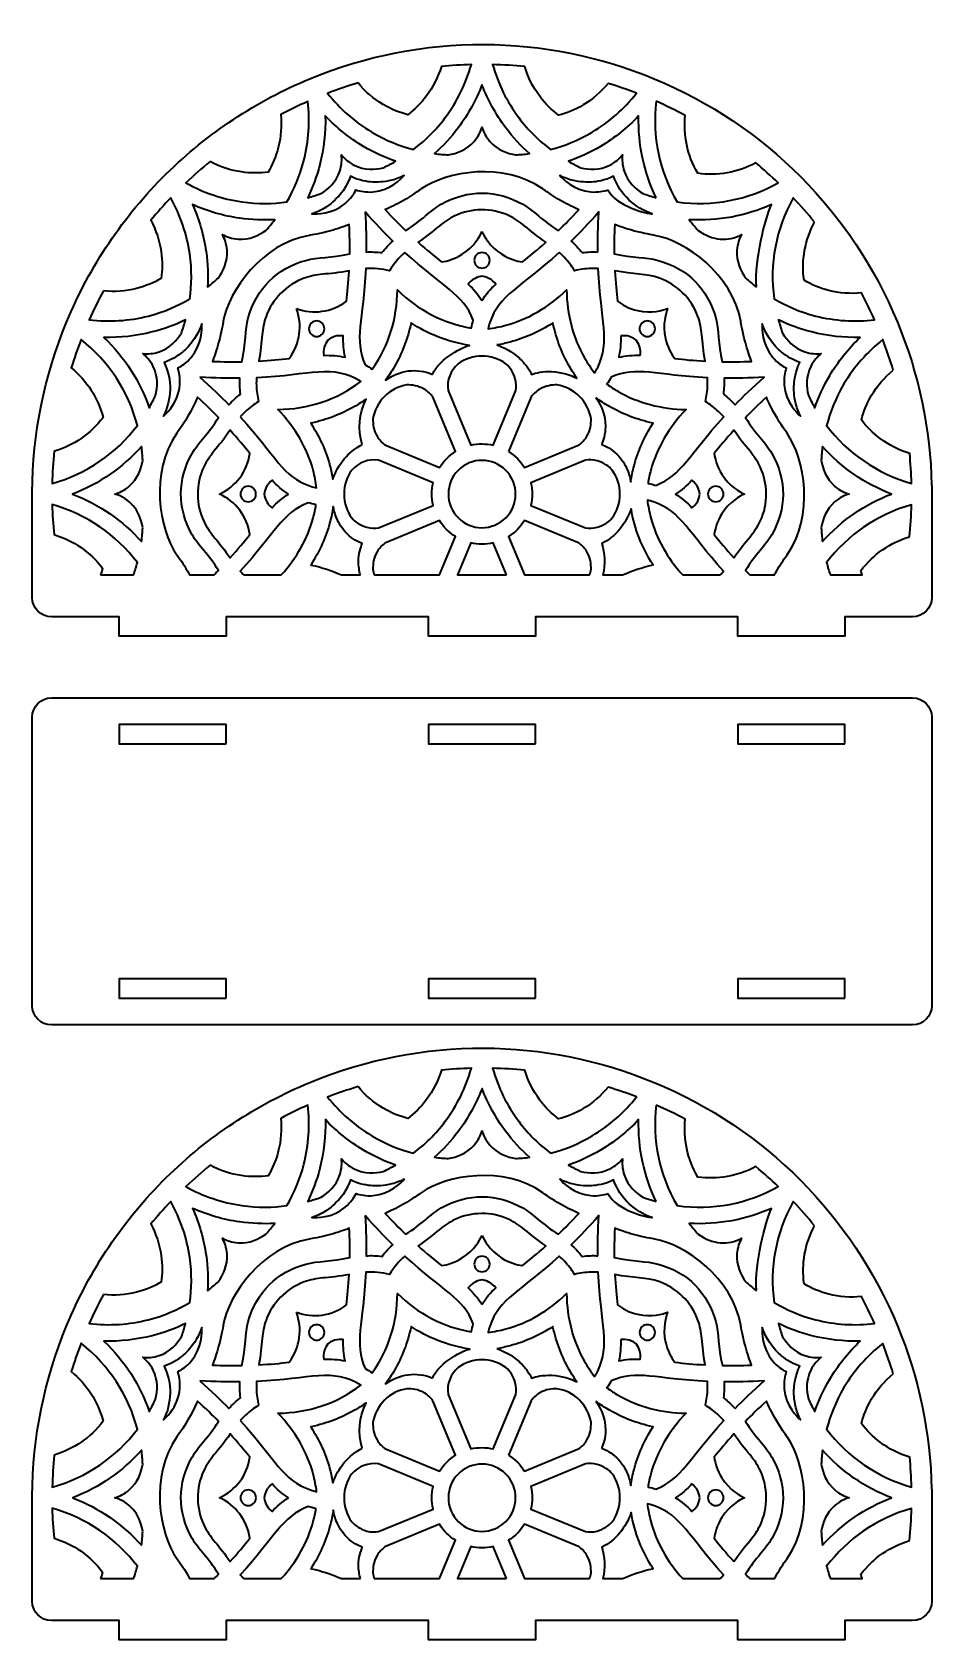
# Model space of a CAD drawing. Header units: inches. Extents: x -3.46 to 2.04, y -9.28 to 0.55.
import ezdxf

# ---------------------------------------------------------------- set-up
doc = ezdxf.new("R2010")
doc.units = ezdxf.units.IN
doc.header["$MEASUREMENT"] = 0
doc.layers.add('3mm 2 napkin holder', color=7, linetype='Continuous', lineweight=0)

msp = doc.modelspace()

# ---------------------------------------------------------------- linework, layer by layer
at = {"layer": '3mm 2 napkin holder', "color": 22, "lineweight": 35, "true_color": 0xe52421}
for points, knots in [([(2.0355, -2.2192), (2.0287, -1.8755), (1.9586, -1.5396), (1.8263, -1.2206), (1.5487, -0.5505), (1.0204, -0.0154), (0.3388, 0.2669), (-0.325, 0.5418), (-1.0768, 0.5518), (-1.7649, 0.2669), (-2.0945, 0.1304), (-2.3901, -0.0653), (-2.6433, -0.3149), (-2.9055, -0.5732), (-3.1105, -0.8779), (-3.2523, -1.2206), (-3.3904, -1.5539), (-3.4609, -1.9037), (-3.4622, -2.2608), (-3.4622, -2.2608), (-3.4631, -2.2608), (-3.4631, -2.2608), (-3.4631, -2.2608), (-3.4631, -2.864), (-3.4631, -2.864), (-3.4631, -2.864), (-3.463, -2.864), (-3.463, -2.864), (-3.463, -2.864), (-3.463, -2.9051), (-3.463, -2.9051), (-3.463, -2.9703), (-3.4101, -3.0232), (-3.3449, -3.0232), (-3.3449, -3.0232), (-2.9312, -3.0232), (-2.9312, -3.0232), (-2.9312, -3.0232), (-2.9312, -3.1413), (-2.9312, -3.1413), (-2.9312, -3.1413), (-2.2768, -3.1413), (-2.2768, -3.1413), (-2.2768, -3.1413), (-2.2768, -3.0232), (-2.2768, -3.0232), (-2.2768, -3.0232), (-1.0402, -3.0232), (-1.0402, -3.0232), (-1.0402, -3.0232), (-1.0402, -3.1413), (-1.0402, -3.1413), (-1.0402, -3.1413), (-0.3859, -3.1413), (-0.3859, -3.1413), (-0.3859, -3.1413), (-0.3859, -3.0232), (-0.3859, -3.0232), (-0.3859, -3.0232), (0.8507, -3.0232), (0.8507, -3.0232), (0.8507, -3.0232), (0.8507, -3.1413), (0.8507, -3.1413), (0.8507, -3.1413), (1.5051, -3.1413), (1.5051, -3.1413), (1.5051, -3.1413), (1.5051, -3.0232), (1.5051, -3.0232), (1.5051, -3.0232), (1.9189, -3.0232), (1.9189, -3.0232), (1.9841, -3.0232), (2.037, -2.9703), (2.037, -2.9051), (2.037, -2.8076), (2.037, -2.8444), (2.037, -2.7669), (2.037, -2.7669), (2.037, -2.2192), (2.037, -2.2192), (2.037, -2.2192), (2.0355, -2.2192), (2.0355, -2.2192)], [0, 0, 0, 0, 1, 1, 1, 2, 2, 2, 3, 3, 3, 4, 4, 4, 5, 5, 5, 6, 6, 6, 7, 7, 7, 8, 8, 8, 9, 9, 9, 10, 10, 10, 11, 11, 11, 12, 12, 12, 13, 13, 13, 14, 14, 14, 15, 15, 15, 16, 16, 16, 17, 17, 17, 18, 18, 18, 19, 19, 19, 20, 20, 20, 21, 21, 21, 22, 22, 22, 23, 23, 23, 24, 24, 24, 25, 25, 25, 26, 26, 26, 27, 27, 27, 28, 28, 28, 28]), ([(-1.4708, 0.2415), (-1.4272, 0.1886), (-1.3758, 0.1443), (-1.3174, 0.1096), (-1.2666, 0.0794), (-1.2156, 0.0596), (-1.1672, 0.0469), (-1.127, 0.0772), (-1.0876, 0.115), (-1.0522, 0.1622), (-1.0116, 0.2165), (-0.9813, 0.2768), (-0.9613, 0.3421), (-0.9005, 0.348), (-0.8394, 0.3518), (-0.7781, 0.3535), (-0.8118, 0.2353), (-0.8654, 0.1264), (-0.938, 0.0293), (-0.9976, -0.0506), (-1.0645, -0.1146), (-1.1322, -0.1657), (-1.2141, -0.1443), (-1.3004, -0.1109), (-1.3861, -0.0599), (-1.4901, 0.0019), (-1.5809, 0.0816), (-1.6572, 0.1776), (-1.5959, 0.2012), (-1.5337, 0.2225), (-1.4708, 0.2415)], [0, 0, 0, 0, 1, 1, 1, 2, 2, 2, 3, 3, 3, 4, 4, 4, 5, 5, 5, 6, 6, 6, 7, 7, 7, 8, 8, 8, 9, 9, 9, 10, 10, 10, 10]), ([(-0.4515, 0.3415), (-0.4313, 0.2753), (-0.4008, 0.2143), (-0.3598, 0.1594), (-0.3245, 0.1122), (-0.285, 0.0744), (-0.2449, 0.044), (-0.1965, 0.0568), (-0.1454, 0.0765), (-0.0947, 0.1066), (-0.0363, 0.1414), (0.0149, 0.1857), (0.0585, 0.2385), (0.1166, 0.2207), (0.1744, 0.2008), (0.2319, 0.1786), (0.1555, 0.0822), (0.0644, 0.0021), (-0.0399, -0.0599), (-0.1256, -0.1109), (-0.2119, -0.1443), (-0.294, -0.1657), (-0.3615, -0.1146), (-0.4284, -0.0507), (-0.4881, 0.0293), (-0.5608, 0.1265), (-0.6144, 0.2353), (-0.648, 0.3536), (-0.5826, 0.3521), (-0.517, 0.348), (-0.4515, 0.3415)], [0, 0, 0, 0, 1, 1, 1, 2, 2, 2, 3, 3, 3, 4, 4, 4, 5, 5, 5, 6, 6, 6, 7, 7, 7, 8, 8, 8, 9, 9, 9, 10, 10, 10, 10]), ([(-0.569, -0.0311), (-0.523, -0.0925), (-0.4734, -0.1453), (-0.4223, -0.1907), (-0.4516, -0.1945), (-0.4798, -0.197), (-0.5069, -0.1984), (-0.5587, -0.1902), (-0.6195, -0.1686), (-0.6649, -0.1164), (-0.6909, -0.0867), (-0.7051, -0.0547), (-0.713, -0.0284), (-0.7211, -0.0547), (-0.7352, -0.0867), (-0.7611, -0.1164), (-0.8066, -0.1686), (-0.8675, -0.1902), (-0.9193, -0.1984), (-0.9462, -0.197), (-0.9745, -0.1945), (-1.0038, -0.1907), (-0.9527, -0.1453), (-0.903, -0.0925), (-0.8572, -0.0311), (-0.7972, 0.0491), (-0.749, 0.1365), (-0.713, 0.2301), (-0.677, 0.1365), (-0.629, 0.0491), (-0.569, -0.0311)], [0, 0, 0, 0, 1, 1, 1, 2, 2, 2, 3, 3, 3, 4, 4, 4, 5, 5, 5, 6, 6, 6, 7, 7, 7, 8, 8, 8, 9, 9, 9, 10, 10, 10, 10]), ([(-2.3758, -0.2395), (-2.3151, -0.2718), (-2.2504, -0.2934), (-2.183, -0.3031), (-2.1245, -0.3115), (-2.0698, -0.3103), (-2.0201, -0.3035), (-1.9947, -0.2602), (-1.9726, -0.21), (-1.9581, -0.1528), (-1.9415, -0.0875), (-1.9365, -0.0203), (-1.9429, 0.0475), (-1.8888, 0.0761), (-1.8338, 0.1028), (-1.7779, 0.1276), (-1.764, 0.0058), (-1.7718, -0.1147), (-1.8016, -0.232), (-1.8262, -0.3286), (-1.8636, -0.4134), (-1.9063, -0.4864), (-1.9904, -0.4981), (-2.0829, -0.5002), (-2.1816, -0.4859), (-2.3016, -0.4685), (-2.4165, -0.4295), (-2.5238, -0.3697), (-2.4761, -0.3243), (-2.4266, -0.2809), (-2.3758, -0.2395)], [0, 0, 0, 0, 1, 1, 1, 2, 2, 2, 3, 3, 3, 4, 4, 4, 5, 5, 5, 6, 6, 6, 7, 7, 7, 8, 8, 8, 9, 9, 9, 10, 10, 10, 10]), ([(0.352, 0.1289), (0.4124, 0.1021), (0.4714, 0.0732), (0.5289, 0.0423), (0.5171, -0.0772), (0.5406, -0.1994), (0.6059, -0.3114), (0.7249, -0.3277), (0.8476, -0.3081), (0.9609, -0.2478), (1.0081, -0.2868), (1.0538, -0.3275), (1.0978, -0.3696), (0.91, -0.4743), (0.697, -0.5162), (0.4802, -0.4864), (0.3708, -0.2992), (0.3268, -0.0865), (0.352, 0.1289)], [0, 0, 0, 0, 1, 1, 1, 2, 2, 2, 3, 3, 3, 4, 4, 4, 5, 5, 5, 6, 6, 6, 6]), ([(-1.704, -0.2568), (-1.6793, -0.1597), (-1.6681, -0.0606), (-1.6708, 0.0396), (-1.6018, -0.0331), (-1.5237, -0.0954), (-1.4376, -0.1465), (-1.3718, -0.1857), (-1.3056, -0.2154), (-1.2411, -0.2379), (-1.2668, -0.2527), (-1.2919, -0.2657), (-1.3163, -0.2774), (-1.3673, -0.2896), (-1.4318, -0.2931), (-1.4937, -0.2621), (-1.529, -0.2446), (-1.5544, -0.2204), (-1.5719, -0.1992), (-1.5691, -0.2265), (-1.5699, -0.2615), (-1.5824, -0.2989), (-1.6045, -0.3646), (-1.6526, -0.4078), (-1.6973, -0.4352), (-1.7227, -0.4442), (-1.7498, -0.4528), (-1.7783, -0.4604), (-1.7486, -0.3989), (-1.7229, -0.3311), (-1.704, -0.2568)], [0, 0, 0, 0, 1, 1, 1, 2, 2, 2, 3, 3, 3, 4, 4, 4, 5, 5, 5, 6, 6, 6, 7, 7, 7, 8, 8, 8, 9, 9, 9, 10, 10, 10, 10]), ([(0.3521, -0.4604), (0.3237, -0.4527), (0.2966, -0.4442), (0.271, -0.4352), (0.2264, -0.4078), (0.1784, -0.3646), (0.1564, -0.2989), (0.1439, -0.2615), (0.143, -0.2265), (0.1457, -0.1992), (0.1282, -0.2204), (0.103, -0.2446), (0.0677, -0.2621), (0.0057, -0.2931), (-0.0588, -0.2896), (-0.1097, -0.2774), (-0.1341, -0.2657), (-0.1594, -0.2527), (-0.1849, -0.2379), (-0.1204, -0.2154), (-0.0544, -0.1857), (0.0116, -0.1465), (0.0977, -0.0954), (0.1756, -0.0331), (0.2446, 0.0396), (0.2403, -0.1341), (0.2767, -0.3043), (0.3521, -0.4604)], [0, 0, 0, 0, 1, 1, 1, 2, 2, 2, 3, 3, 3, 4, 4, 4, 5, 5, 5, 6, 6, 6, 7, 7, 7, 8, 8, 8, 9, 9, 9, 9]), ([(-0.2298, -0.4789), (-0.1888, -0.5024), (-0.1516, -0.5203), (-0.1215, -0.5338), (-0.1656, -0.5817), (-0.207, -0.624), (-0.2461, -0.6617), (-0.3461, -0.6), (-0.3977, -0.5385), (-0.4643, -0.5006), (-0.6213, -0.411), (-0.7984, -0.4074), (-0.9619, -0.5006), (-1.0284, -0.5384), (-1.0801, -0.6), (-1.18, -0.6617), (-1.219, -0.6239), (-1.2605, -0.5815), (-1.3045, -0.5336), (-1.2744, -0.5203), (-1.2373, -0.5022), (-1.1962, -0.4789), (-1.1369, -0.4452), (-1.097, -0.4159), (-1.0847, -0.4072), (-0.9297, -0.2984), (-0.5811, -0.2389), (-0.3413, -0.4072), (-0.329, -0.416), (-0.2891, -0.4452), (-0.2298, -0.4789)], [0, 0, 0, 0, 1, 1, 1, 2, 2, 2, 3, 3, 3, 4, 4, 4, 5, 5, 5, 6, 6, 6, 7, 7, 7, 8, 8, 8, 9, 9, 9, 10, 10, 10, 10]), ([(-1.379, -0.4247), (-1.422, -0.4285), (-1.4583, -0.4209), (-1.4833, -0.4131), (-1.4954, -0.4363), (-1.5155, -0.4672), (-1.5487, -0.4952), (-1.6297, -0.5632), (-1.7263, -0.5606), (-1.7534, -0.5589), (-1.7338, -0.5525), (-1.7083, -0.5422), (-1.6804, -0.5259), (-1.6352, -0.4993), (-1.6056, -0.4685), (-1.5888, -0.4503), (-1.5676, -0.4272), (-1.5387, -0.3888), (-1.5179, -0.3293), (-1.4612, -0.3567), (-1.4136, -0.3634), (-1.3823, -0.3647), (-1.3574, -0.3657), (-1.3148, -0.3667), (-1.2641, -0.3535), (-1.2327, -0.3453), (-1.2074, -0.3345), (-1.1891, -0.3252), (-1.207, -0.3454), (-1.2736, -0.4157), (-1.379, -0.4247)], [0, 0, 0, 0, 1, 1, 1, 2, 2, 2, 3, 3, 3, 4, 4, 4, 5, 5, 5, 6, 6, 6, 7, 7, 7, 8, 8, 8, 9, 9, 9, 10, 10, 10, 10]), ([(0.0571, -0.4131), (0.0323, -0.4209), (-0.004, -0.4285), (-0.0472, -0.4247), (-0.1526, -0.4157), (-0.219, -0.3456), (-0.237, -0.3252), (-0.2187, -0.3345), (-0.1934, -0.3453), (-0.162, -0.3535), (-0.1113, -0.3667), (-0.0687, -0.3657), (-0.0438, -0.3647), (-0.0124, -0.3634), (0.0352, -0.3567), (0.0919, -0.3293), (0.1309, -0.4413), (0.2218, -0.5245), (0.3274, -0.5589), (0.3002, -0.5606), (0.11, -0.5146), (0.0571, -0.4131)], [0, 0, 0, 0, 1, 1, 1, 2, 2, 2, 3, 3, 3, 4, 4, 4, 5, 5, 5, 6, 6, 6, 7, 7, 7, 7]), ([(-3.0279, -1.0304), (-2.9591, -1.0372), (-2.8909, -1.0324), (-2.8247, -1.0154), (-2.7675, -1.001), (-2.7174, -0.9789), (-2.6741, -0.9535), (-2.6673, -0.9038), (-2.6661, -0.849), (-2.6744, -0.7907), (-2.6841, -0.7235), (-2.7055, -0.659), (-2.7377, -0.5985), (-2.6986, -0.5513), (-2.6579, -0.5056), (-2.6159, -0.4615), (-2.5561, -0.5689), (-2.517, -0.6838), (-2.4997, -0.8039), (-2.4854, -0.9027), (-2.4874, -0.9952), (-2.4991, -1.0792), (-2.5723, -1.122), (-2.6569, -1.1593), (-2.7536, -1.1839), (-2.8711, -1.2138), (-2.9922, -1.2217), (-3.1144, -1.2075), (-3.0875, -1.147), (-3.0586, -1.0879), (-3.0279, -1.0304)], [0, 0, 0, 0, 1, 1, 1, 2, 2, 2, 3, 3, 3, 4, 4, 4, 5, 5, 5, 6, 6, 6, 7, 7, 7, 8, 8, 8, 9, 9, 9, 10, 10, 10, 10]), ([(1.3199, -0.6097), (1.261, -0.7202), (1.2389, -0.8428), (1.256, -0.9654), (1.2992, -0.9907), (1.3494, -1.0128), (1.4066, -1.0274), (1.4719, -1.044), (1.5391, -1.049), (1.6069, -1.0427), (1.6355, -1.0967), (1.6621, -1.1517), (1.687, -1.2077), (1.5653, -1.2215), (1.4446, -1.2136), (1.3274, -1.1839), (1.2307, -1.1593), (1.146, -1.122), (1.073, -1.079), (1.0433, -0.8658), (1.084, -0.6517), (1.1896, -0.4617), (1.2351, -0.5095), (1.2785, -0.5589), (1.3199, -0.6097)], [0, 0, 0, 0, 1, 1, 1, 2, 2, 2, 3, 3, 3, 4, 4, 4, 5, 5, 5, 6, 6, 6, 7, 7, 7, 8, 8, 8, 8]), ([(-2.0338, -0.66), (-2.0762, -0.6909), (-2.1345, -0.7188), (-2.2036, -0.7139), (-2.2429, -0.7113), (-2.2755, -0.6986), (-2.2999, -0.6856), (-2.2869, -0.71), (-2.2743, -0.7427), (-2.2716, -0.782), (-2.2668, -0.851), (-2.2947, -0.9092), (-2.3255, -0.9517), (-2.3455, -0.9697), (-2.3673, -0.9881), (-2.3906, -1.006), (-2.3866, -0.9378), (-2.3888, -0.8653), (-2.3998, -0.7895), (-2.4141, -0.6903), (-2.4419, -0.5945), (-2.4826, -0.5029), (-2.3911, -0.5436), (-2.2952, -0.5714), (-2.1961, -0.5857), (-2.1202, -0.5967), (-2.0477, -0.5988), (-1.9795, -0.5949), (-1.9974, -0.6182), (-2.0158, -0.64), (-2.0338, -0.66)], [0, 0, 0, 0, 1, 1, 1, 2, 2, 2, 3, 3, 3, 4, 4, 4, 5, 5, 5, 6, 6, 6, 7, 7, 7, 8, 8, 8, 9, 9, 9, 10, 10, 10, 10]), ([(-1.4276, -0.5474), (-1.3665, -0.6164), (-1.3102, -0.675), (-1.2587, -0.7254), (-1.283, -0.7477), (-1.3036, -0.7696), (-1.3244, -0.7964), (-1.3567, -0.7925), (-1.3863, -0.7912), (-1.4211, -0.7928), (-1.4204, -0.7207), (-1.422, -0.6396), (-1.4276, -0.5474)], [0, 0, 0, 0, 1, 1, 1, 2, 2, 2, 3, 3, 3, 4, 4, 4, 4]), ([(-0.713, -0.6681), (-0.7249, -0.6942), (-0.7588, -0.759), (-0.8338, -0.8064), (-0.8799, -0.8357), (-0.9254, -0.8481), (-0.9608, -0.8531), (-1.0036, -0.8188), (-1.0511, -0.7799), (-1.1037, -0.7328), (-1.0506, -0.6975), (-1.0119, -0.6634), (-0.9745, -0.6335), (-0.944, -0.6092), (-0.9144, -0.5878), (-0.8784, -0.5709), (-0.7804, -0.5247), (-0.6541, -0.5209), (-0.5476, -0.5709), (-0.5118, -0.5878), (-0.4822, -0.6092), (-0.4516, -0.6335), (-0.4143, -0.6634), (-0.3755, -0.6975), (-0.3223, -0.7328), (-0.3749, -0.78), (-0.4225, -0.8189), (-0.4652, -0.8531), (-0.5006, -0.8481), (-0.5462, -0.8357), (-0.5923, -0.8065), (-0.6672, -0.759), (-0.7011, -0.6942), (-0.713, -0.6681)], [0, 0, 0, 0, 1, 1, 1, 2, 2, 2, 3, 3, 3, 4, 4, 4, 5, 5, 5, 6, 6, 6, 7, 7, 7, 8, 8, 8, 9, 9, 9, 10, 10, 10, 11, 11, 11, 11]), ([(-0.0049, -0.7928), (-0.0201, -0.7921), (-0.0354, -0.7918), (-0.0505, -0.7924), (-0.0676, -0.7929), (-0.0847, -0.7943), (-0.1016, -0.7964), (-0.1122, -0.7829), (-0.1233, -0.7699), (-0.1349, -0.7574), (-0.1454, -0.7463), (-0.1562, -0.7357), (-0.1674, -0.7254), (-0.1159, -0.675), (-0.0598, -0.6165), (0.0014, -0.5474), (-0.0041, -0.6395), (-0.0058, -0.7206), (-0.0049, -0.7928)], [0, 0, 0, 0, 1, 1, 1, 2, 2, 2, 3, 3, 3, 4, 4, 4, 5, 5, 5, 6, 6, 6, 6]), ([(0.9645, -1.006), (0.9412, -0.9881), (0.9194, -0.9697), (0.8994, -0.9517), (0.8685, -0.9093), (0.8406, -0.851), (0.8455, -0.782), (0.8482, -0.7427), (0.8607, -0.71), (0.8738, -0.6856), (0.7922, -0.7294), (0.6976, -0.7253), (0.6078, -0.66), (0.5896, -0.64), (0.5714, -0.6182), (0.5534, -0.5949), (0.731, -0.605), (0.9014, -0.5719), (1.0564, -0.5029), (1.0159, -0.5945), (0.9546, -0.833), (0.9645, -1.006)], [0, 0, 0, 0, 1, 1, 1, 2, 2, 2, 3, 3, 3, 4, 4, 4, 5, 5, 5, 6, 6, 6, 7, 7, 7, 7]), ([(-1.6395, -0.6627), (-1.594, -0.6502), (-1.5551, -0.6365), (-1.5243, -0.6247), (-1.5215, -0.6897), (-1.5209, -0.749), (-1.5218, -0.8032), (-1.6361, -0.8303), (-1.7162, -0.8234), (-1.7901, -0.8436), (-1.9644, -0.8914), (-2.0922, -1.014), (-2.1419, -1.1954), (-2.1622, -1.2693), (-2.1552, -1.3493), (-2.1822, -1.4636), (-2.2365, -1.4646), (-2.2958, -1.4639), (-2.3608, -1.4613), (-2.349, -1.4304), (-2.3355, -1.3914), (-2.323, -1.3459), (-2.3049, -1.28), (-2.2974, -1.2313), (-2.2948, -1.2163), (-2.2622, -1.0297), (-2.0577, -0.7413), (-1.7691, -0.6907), (-1.7543, -0.6882), (-1.7054, -0.6807), (-1.6395, -0.6627)], [0, 0, 0, 0, 1, 1, 1, 2, 2, 2, 3, 3, 3, 4, 4, 4, 5, 5, 5, 6, 6, 6, 7, 7, 7, 8, 8, 8, 9, 9, 9, 10, 10, 10, 10]), ([(0.8687, -1.2164), (0.8713, -1.2313), (0.8788, -1.2802), (0.8969, -1.3459), (0.9094, -1.3915), (0.9228, -1.4304), (0.9346, -1.4613), (0.8696, -1.464), (0.8103, -1.4646), (0.7562, -1.4638), (0.7291, -1.3493), (0.736, -1.2693), (0.7159, -1.1954), (0.668, -1.0211), (0.5453, -0.8934), (0.3639, -0.8436), (0.29, -0.8234), (0.2101, -0.8303), (0.0957, -0.8034), (0.0949, -0.749), (0.0955, -0.6897), (0.0982, -0.6246), (0.1289, -0.6365), (0.168, -0.65), (0.2135, -0.6625), (0.2794, -0.6806), (0.3282, -0.6881), (0.3431, -0.6907), (0.5296, -0.7234), (0.8181, -0.9278), (0.8687, -1.2164)], [0, 0, 0, 0, 1, 1, 1, 2, 2, 2, 3, 3, 3, 4, 4, 4, 5, 5, 5, 6, 6, 6, 7, 7, 7, 8, 8, 8, 9, 9, 9, 10, 10, 10, 10]), ([(-1.4273, -1.4829), (-1.4976, -1.3252), (-1.4384, -1.2111), (-1.4238, -0.8938), (-1.3724, -0.8909), (-1.325, -0.8956), (-1.2787, -0.907), (-1.2536, -0.8655), (-1.2228, -0.8283), (-1.1852, -0.7949), (-0.9522, -1.0075), (-0.8276, -1.0499), (-0.7663, -1.2092), (-0.7711, -1.225), (-0.7751, -1.2411), (-0.7784, -1.2574), (-0.9505, -1.2299), (-1.1048, -1.146), (-1.23, -1.0245), (-1.2325, -1.199), (-1.2821, -1.3661), (-1.3845, -1.5086), (-1.3984, -1.4993), (-1.4126, -1.4907), (-1.4273, -1.4829)], [0, 0, 0, 0, 1, 1, 1, 2, 2, 2, 3, 3, 3, 4, 4, 4, 5, 5, 5, 6, 6, 6, 7, 7, 7, 8, 8, 8, 8]), ([(-0.7605, -0.8434), (-0.7605, -0.8171), (-0.7393, -0.7959), (-0.713, -0.7959), (-0.6868, -0.7959), (-0.6655, -0.8171), (-0.6655, -0.8434), (-0.6655, -0.8696), (-0.6868, -0.8909), (-0.713, -0.8909), (-0.7393, -0.8909), (-0.7605, -0.8696), (-0.7605, -0.8434)], [0, 0, 0, 0, 1, 1, 1, 2, 2, 2, 3, 3, 3, 4, 4, 4, 4]), ([(-0.0859, -1.4402), (-0.1558, -1.319), (-0.1938, -1.1753), (-0.1961, -1.0245), (-0.3044, -1.1296), (-0.4329, -1.2042), (-0.5679, -1.2404), (-0.6031, -1.25), (-0.6394, -1.257), (-0.6761, -1.2615), (-0.673, -1.249), (-0.6695, -1.2365), (-0.6654, -1.2245), (-0.6055, -1.0502), (-0.4827, -1.0157), (-0.2409, -0.795), (-0.2297, -0.8049), (-0.2188, -0.8154), (-0.2086, -0.8264), (-0.1854, -0.851), (-0.1649, -0.8781), (-0.1475, -0.907), (-0.1147, -0.8989), (-0.0811, -0.8943), (-0.0473, -0.8932), (-0.0322, -0.8927), (-0.017, -0.8929), (-0.002, -0.8939), (0.0128, -1.2188), (0.0742, -1.3342), (-0.0056, -1.4977), (-0.0113, -1.5092), (-0.0176, -1.5206), (-0.0244, -1.5315), (-0.047, -1.5024), (-0.0677, -1.4718), (-0.0859, -1.4402)], [0, 0, 0, 0, 1, 1, 1, 2, 2, 2, 3, 3, 3, 4, 4, 4, 5, 5, 5, 6, 6, 6, 7, 7, 7, 8, 8, 8, 9, 9, 9, 10, 10, 10, 11, 11, 11, 12, 12, 12, 12]), ([(-1.8476, -1.1379), (-1.8105, -1.2366), (-1.8234, -1.3526), (-1.8919, -1.444), (-1.9463, -1.45), (-2.0074, -1.456), (-2.078, -1.4599), (-2.0654, -1.3975), (-2.0622, -1.346), (-2.0568, -1.2985), (-2.0524, -1.2597), (-2.0466, -1.2236), (-2.0331, -1.1863), (-1.9965, -1.0842), (-1.91, -0.9922), (-1.7993, -0.9524), (-1.7619, -0.9389), (-1.7258, -0.9331), (-1.687, -0.9288), (-1.6395, -0.9234), (-1.588, -0.9202), (-1.5255, -0.9075), (-1.5293, -0.9781), (-1.5354, -1.0392), (-1.5415, -1.0935), (-1.6313, -1.1611), (-1.7472, -1.1757), (-1.8476, -1.1379)], [0, 0, 0, 0, 1, 1, 1, 2, 2, 2, 3, 3, 3, 4, 4, 4, 5, 5, 5, 6, 6, 6, 7, 7, 7, 8, 8, 8, 9, 9, 9, 9]), ([(-0.7131, -1.0899), (-0.7366, -1.0522), (-0.7647, -1.0202), (-0.7975, -0.9889), (-0.7883, -0.977), (-0.7748, -0.9635), (-0.7556, -0.9536), (-0.7394, -0.9452), (-0.7241, -0.942), (-0.713, -0.9407), (-0.702, -0.942), (-0.6868, -0.9452), (-0.6705, -0.9536), (-0.6513, -0.9635), (-0.6379, -0.9768), (-0.6288, -0.9886), (-0.6616, -1.0199), (-0.6897, -1.052), (-0.7131, -1.0899)], [0, 0, 0, 0, 1, 1, 1, 2, 2, 2, 3, 3, 3, 4, 4, 4, 5, 5, 5, 6, 6, 6, 6]), ([(0.2382, -1.1504), (0.1849, -1.1385), (0.1441, -1.1152), (0.1155, -1.0936), (0.1094, -1.0392), (0.1034, -0.9779), (0.0995, -0.9075), (0.2123, -0.9301), (0.2909, -0.9228), (0.3731, -0.9522), (0.4752, -0.989), (0.5671, -1.0756), (0.6071, -1.1863), (0.6205, -1.2235), (0.6263, -1.2597), (0.6306, -1.2985), (0.636, -1.346), (0.6394, -1.3975), (0.6519, -1.46), (0.5813, -1.4561), (0.5203, -1.4502), (0.4659, -1.444), (0.4444, -1.4154), (0.4209, -1.3745), (0.4089, -1.3213), (0.3895, -1.2347), (0.4114, -1.1649), (0.4214, -1.1379), (0.3945, -1.1481), (0.3246, -1.1699), (0.2382, -1.1504)], [0, 0, 0, 0, 1, 1, 1, 2, 2, 2, 3, 3, 3, 4, 4, 4, 5, 5, 5, 6, 6, 6, 7, 7, 7, 8, 8, 8, 9, 9, 9, 10, 10, 10, 10]), ([(-2.7233, -1.4918), (-2.6924, -1.5538), (-2.6959, -1.6182), (-2.7081, -1.6692), (-2.7198, -1.6936), (-2.7329, -1.7188), (-2.7476, -1.7443), (-2.8033, -1.5848), (-2.8961, -1.4374), (-3.0251, -1.3147), (-2.9249, -1.3174), (-2.8258, -1.3063), (-2.7286, -1.2815), (-2.6544, -1.2627), (-2.5866, -1.237), (-2.5251, -1.2072), (-2.5329, -1.2357), (-2.5413, -1.2628), (-2.5504, -1.2884), (-2.5777, -1.3331), (-2.6209, -1.381), (-2.6866, -1.4029), (-2.724, -1.4156), (-2.7588, -1.4164), (-2.7863, -1.4136), (-2.7651, -1.4311), (-2.7409, -1.4565), (-2.7233, -1.4918)], [0, 0, 0, 0, 1, 1, 1, 2, 2, 2, 3, 3, 3, 4, 4, 4, 5, 5, 5, 6, 6, 6, 7, 7, 7, 8, 8, 8, 9, 9, 9, 9]), ([(-2.4595, -1.3052), (-2.4431, -1.2772), (-2.433, -1.2517), (-2.4266, -1.2321), (-2.4249, -1.2592), (-2.4223, -1.3559), (-2.4904, -1.4368), (-2.5183, -1.4699), (-2.5493, -1.4902), (-2.5724, -1.5022), (-2.5379, -1.6133), (-2.5767, -1.723), (-2.6604, -1.7964), (-2.6095, -1.6962), (-2.6052, -1.5734), (-2.6562, -1.4675), (-2.5968, -1.4468), (-2.5583, -1.4179), (-2.5352, -1.3967), (-2.5169, -1.3799), (-2.4861, -1.3503), (-2.4595, -1.3052)], [0, 0, 0, 0, 1, 1, 1, 2, 2, 2, 3, 3, 3, 4, 4, 4, 5, 5, 5, 6, 6, 6, 7, 7, 7, 7]), ([(-1.69, -1.2954), (-1.7086, -1.314), (-1.7386, -1.314), (-1.7572, -1.2954), (-1.7756, -1.277), (-1.7756, -1.2468), (-1.7572, -1.2282), (-1.7386, -1.2097), (-1.7086, -1.2097), (-1.69, -1.2282), (-1.6715, -1.2468), (-1.6715, -1.277), (-1.69, -1.2954)], [0, 0, 0, 0, 1, 1, 1, 2, 2, 2, 3, 3, 3, 4, 4, 4, 4]), ([(-1.0162, -1.5407), (-1.1129, -1.4996), (-1.2185, -1.5147), (-1.3024, -1.5764), (-1.3024, -1.5764), (-1.3024, -1.5764), (-1.3024, -1.5765), (-1.3026, -1.5764), (-1.3026, -1.5764), (-1.3026, -1.5764), (-1.2829, -1.5496), (-1.2647, -1.5217), (-1.2481, -1.4932), (-1.2018, -1.4127), (-1.1677, -1.3236), (-1.1469, -1.2285), (-1.1469, -1.2285), (-1.1465, -1.2261), (-1.1465, -1.2261), (-1.0507, -1.29), (-0.9255, -1.3421), (-0.7884, -1.3635), (-0.8174, -1.3679), (-0.9756, -1.4407), (-1.0162, -1.5407)], [0, 0, 0, 0, 1, 1, 1, 2, 2, 2, 3, 3, 3, 4, 4, 4, 5, 5, 5, 6, 6, 6, 7, 7, 7, 8, 8, 8, 8]), ([(-0.6224, -1.361), (-0.5948, -1.3563), (-0.5673, -1.3503), (-0.5404, -1.3431), (-0.4506, -1.3189), (-0.3636, -1.28), (-0.2818, -1.2275), (-0.2818, -1.2275), (-0.2797, -1.2261), (-0.2797, -1.2261), (-0.2797, -1.2261), (-0.2791, -1.2285), (-0.2791, -1.2285), (-0.2584, -1.3236), (-0.2244, -1.4127), (-0.178, -1.4932), (-0.164, -1.5174), (-0.1488, -1.541), (-0.1326, -1.5639), (-0.1709, -1.5452), (-0.2244, -1.5261), (-0.2879, -1.5236), (-0.3409, -1.5214), (-0.3829, -1.5317), (-0.41, -1.5407), (-0.4163, -1.5279), (-0.4251, -1.5124), (-0.4372, -1.4954), (-0.4493, -1.4785), (-0.4645, -1.4603), (-0.4841, -1.4422), (-0.5309, -1.399), (-0.5822, -1.3747), (-0.6224, -1.361)], [0, 0, 0, 0, 1, 1, 1, 2, 2, 2, 3, 3, 3, 4, 4, 4, 5, 5, 5, 6, 6, 6, 7, 7, 7, 8, 8, 8, 9, 9, 9, 10, 10, 10, 11, 11, 11, 11]), ([(0.2639, -1.2284), (0.2826, -1.2097), (0.3126, -1.2097), (0.3312, -1.2284), (0.3496, -1.247), (0.3496, -1.277), (0.3312, -1.2956), (0.3126, -1.314), (0.2826, -1.314), (0.2639, -1.2956), (0.2453, -1.277), (0.2453, -1.247), (0.2639, -1.2284)], [0, 0, 0, 0, 1, 1, 1, 2, 2, 2, 3, 3, 3, 4, 4, 4, 4]), ([(1.2059, -1.7214), (1.2141, -1.7528), (1.2251, -1.7781), (1.2344, -1.7964), (1.2139, -1.7785), (1.1437, -1.712), (1.1346, -1.6065), (1.1309, -1.5635), (1.1385, -1.5272), (1.1464, -1.5022), (1.1232, -1.4902), (1.0921, -1.4699), (1.0644, -1.4368), (0.9963, -1.3559), (0.9988, -1.2592), (1.0005, -1.2321), (1.007, -1.2517), (1.0171, -1.2772), (1.0335, -1.3052), (1.06, -1.3503), (1.0909, -1.3799), (1.1091, -1.3967), (1.1323, -1.4179), (1.1706, -1.4468), (1.23, -1.4675), (1.2027, -1.5243), (1.196, -1.572), (1.1946, -1.6032), (1.1937, -1.6281), (1.1927, -1.6707), (1.2059, -1.7214)], [0, 0, 0, 0, 1, 1, 1, 2, 2, 2, 3, 3, 3, 4, 4, 4, 5, 5, 5, 6, 6, 6, 7, 7, 7, 8, 8, 8, 9, 9, 9, 10, 10, 10, 10]), ([(1.2605, -1.4029), (1.1948, -1.381), (1.1516, -1.3329), (1.1242, -1.2882), (1.1152, -1.2628), (1.1067, -1.2357), (1.0989, -1.2072), (1.1605, -1.237), (1.2282, -1.2627), (1.3026, -1.2815), (1.3996, -1.3063), (1.4988, -1.3174), (1.5989, -1.3147), (1.5263, -1.3838), (1.4641, -1.4617), (1.4128, -1.5479), (1.3737, -1.6138), (1.3439, -1.6799), (1.3214, -1.7445), (1.3067, -1.7188), (1.2937, -1.6936), (1.2821, -1.6692), (1.2698, -1.6182), (1.2663, -1.5538), (1.2973, -1.4918), (1.3148, -1.4565), (1.3389, -1.4311), (1.3603, -1.4136), (1.3328, -1.4164), (1.2978, -1.4156), (1.2605, -1.4029)], [0, 0, 0, 0, 1, 1, 1, 2, 2, 2, 3, 3, 3, 4, 4, 4, 5, 5, 5, 6, 6, 6, 7, 7, 7, 8, 8, 8, 9, 9, 9, 10, 10, 10, 10]), ([(-3.3281, -2.0111), (-3.2105, -1.9758), (-3.1067, -1.9063), (-3.0295, -1.8043), (-3.0615, -1.6831), (-3.1282, -1.5799), (-3.2243, -1.5007), (-3.2062, -1.4427), (-3.1862, -1.3849), (-3.1641, -1.3275), (-2.9914, -1.4644), (-2.8736, -1.6471), (-2.8198, -1.8534), (-2.9491, -2.0245), (-3.1295, -2.1482), (-3.3405, -2.2079), (-3.339, -2.1422), (-3.3348, -2.0767), (-3.3281, -2.0111)], [0, 0, 0, 0, 1, 1, 1, 2, 2, 2, 3, 3, 3, 4, 4, 4, 5, 5, 5, 6, 6, 6, 6]), ([(-1.6548, -1.3307), (-1.6461, -1.3239), (-1.633, -1.3153), (-1.6155, -1.3097), (-1.5949, -1.3032), (-1.5759, -1.3032), (-1.5612, -1.3052), (-1.5623, -1.3504), (-1.5594, -1.3929), (-1.5493, -1.4363), (-1.5926, -1.4263), (-1.6351, -1.4234), (-1.6804, -1.4245), (-1.6848, -1.3905), (-1.6763, -1.3584), (-1.6548, -1.3307)], [0, 0, 0, 0, 1, 1, 1, 2, 2, 2, 3, 3, 3, 4, 4, 4, 5, 5, 5, 5]), ([(0.1349, -1.3052), (0.1498, -1.3032), (0.1688, -1.3032), (0.1894, -1.3097), (0.2069, -1.3153), (0.2199, -1.3238), (0.2287, -1.3307), (0.2356, -1.3395), (0.2441, -1.3525), (0.2496, -1.37), (0.2562, -1.3906), (0.2562, -1.4095), (0.2542, -1.4243), (0.2089, -1.4232), (0.1666, -1.4261), (0.1231, -1.4363), (0.1331, -1.3929), (0.136, -1.3504), (0.1349, -1.3052)], [0, 0, 0, 0, 1, 1, 1, 2, 2, 2, 3, 3, 3, 4, 4, 4, 5, 5, 5, 6, 6, 6, 6]), ([(1.8009, -1.5147), (1.748, -1.5584), (1.7037, -1.6097), (1.6689, -1.6681), (1.6388, -1.7189), (1.6189, -1.7699), (1.6063, -1.8184), (1.6366, -1.8584), (1.6744, -1.8979), (1.7216, -1.9334), (1.7759, -1.9738), (1.8362, -2.0042), (1.9016, -2.0242), (1.9074, -2.085), (1.9112, -2.1461), (1.9128, -2.2074), (1.6986, -2.1465), (1.5201, -2.0207), (1.3937, -1.8534), (1.415, -1.7714), (1.4485, -1.6852), (1.4995, -1.5993), (1.5613, -1.4954), (1.641, -1.4045), (1.737, -1.3284), (1.7606, -1.3896), (1.7819, -1.4518), (1.8009, -1.5147)], [0, 0, 0, 0, 1, 1, 1, 2, 2, 2, 3, 3, 3, 4, 4, 4, 5, 5, 5, 6, 6, 6, 7, 7, 7, 8, 8, 8, 9, 9, 9, 9]), ([(-0.5668, -1.4759), (-0.5433, -1.4977), (-0.5206, -1.5279), (-0.5097, -1.5686), (-0.5027, -1.5939), (-0.5025, -1.6177), (-0.5058, -1.6403), (-0.5058, -1.6403), (-0.644, -1.9739), (-0.644, -1.9739), (-0.6886, -1.9636), (-0.7358, -1.9631), (-0.7822, -1.9738), (-0.7822, -1.9738), (-0.9204, -1.6403), (-0.9204, -1.6403), (-0.9295, -1.5755), (-0.9048, -1.5183), (-0.8594, -1.4759), (-0.7721, -1.4138), (-0.6541, -1.4138), (-0.5668, -1.4759)], [0, 0, 0, 0, 1, 1, 1, 2, 2, 2, 3, 3, 3, 4, 4, 4, 5, 5, 5, 6, 6, 6, 7, 7, 7, 7]), ([(-2.4381, -1.5579), (-2.3461, -1.5635), (-2.2649, -1.5652), (-2.1927, -1.5643), (-2.1934, -1.5795), (-2.1936, -1.5947), (-2.1931, -1.61), (-2.1926, -1.6271), (-2.1912, -1.644), (-2.1891, -1.661), (-2.2149, -1.6812), (-2.2385, -1.7031), (-2.2601, -1.7268), (-2.3104, -1.6753), (-2.369, -1.6192), (-2.4381, -1.5579)], [0, 0, 0, 0, 1, 1, 1, 2, 2, 2, 3, 3, 3, 4, 4, 4, 5, 5, 5, 5]), ([(-2.1905, -1.8003), (-2.1806, -1.789), (-2.1701, -1.7782), (-2.1591, -1.7679), (-2.1344, -1.7447), (-2.1074, -1.7243), (-2.0786, -1.7068), (-2.0866, -1.674), (-2.0912, -1.6404), (-2.0923, -1.6067), (-2.0929, -1.5915), (-2.0926, -1.5765), (-2.0916, -1.5615), (-1.7562, -1.5461), (-1.6266, -1.4767), (-1.454, -1.5838), (-1.5991, -1.6971), (-1.7765, -1.7527), (-1.9611, -1.7556), (-1.8559, -1.8638), (-1.7813, -1.9922), (-1.745, -2.1274), (-1.7355, -2.1627), (-1.7286, -2.1989), (-1.724, -2.2354), (-1.7365, -2.2325), (-1.749, -2.2289), (-1.7611, -2.2247), (-1.9354, -2.1649), (-1.9698, -2.0421), (-2.1905, -1.8003)], [0, 0, 0, 0, 1, 1, 1, 2, 2, 2, 3, 3, 3, 4, 4, 4, 5, 5, 5, 6, 6, 6, 7, 7, 7, 8, 8, 8, 9, 9, 9, 10, 10, 10, 10]), ([(0.3503, -2.2192), (0.3344, -2.2143), (0.3184, -2.2103), (0.302, -2.2071), (0.3063, -2.1802), (0.3119, -2.1535), (0.3189, -2.1274), (0.3552, -1.9922), (0.4299, -1.8638), (0.5349, -1.7556), (0.3841, -1.7532), (0.2405, -1.7152), (0.1192, -1.6454), (0.0959, -1.6318), (0.073, -1.617), (0.0509, -1.601), (0.0602, -1.5871), (0.0687, -1.5729), (0.0766, -1.5582), (0.2342, -1.4879), (0.3484, -1.5471), (0.6656, -1.5617), (0.6664, -1.5765), (0.6667, -1.5917), (0.6663, -1.6067), (0.6652, -1.6404), (0.6605, -1.674), (0.6524, -1.7068), (0.6813, -1.7243), (0.7084, -1.7447), (0.733, -1.7679), (0.7441, -1.7782), (0.7545, -1.789), (0.7645, -1.8003), (0.5519, -2.0334), (0.5095, -2.1579), (0.3503, -2.2192)], [0, 0, 0, 0, 1, 1, 1, 2, 2, 2, 3, 3, 3, 4, 4, 4, 5, 5, 5, 6, 6, 6, 7, 7, 7, 8, 8, 8, 9, 9, 9, 10, 10, 10, 11, 11, 11, 12, 12, 12, 12]), ([(0.763, -1.661), (0.765, -1.644), (0.7664, -1.6271), (0.767, -1.61), (0.7676, -1.5947), (0.7674, -1.5796), (0.7667, -1.5645), (0.8387, -1.5652), (0.9198, -1.5635), (1.012, -1.5579), (0.943, -1.619), (0.8844, -1.6753), (0.8339, -1.7268), (0.8237, -1.7156), (0.8131, -1.7047), (0.802, -1.6943), (0.7895, -1.6827), (0.7764, -1.6715), (0.763, -1.661)], [0, 0, 0, 0, 1, 1, 1, 2, 2, 2, 3, 3, 3, 4, 4, 4, 5, 5, 5, 6, 6, 6, 6]), ([(-1.3798, -1.8131), (-1.3713, -1.7629), (-1.3479, -1.7149), (-1.3093, -1.6763), (-1.2706, -1.6377), (-1.2227, -1.6142), (-1.1729, -1.6057), (-1.1408, -1.6046), (-1.1034, -1.61), (-1.0669, -1.6309), (-1.0441, -1.6439), (-1.0272, -1.6606), (-1.0134, -1.6789), (-1.0134, -1.6789), (-0.8754, -2.0124), (-0.8754, -2.0124), (-0.9158, -2.0377), (-0.9487, -2.0714), (-0.973, -2.1103), (-0.973, -2.1103), (-1.3066, -1.9721), (-1.3066, -1.9721), (-1.3249, -1.9584), (-1.3415, -1.9414), (-1.3547, -1.9186), (-1.3755, -1.8822), (-1.3809, -1.845), (-1.3798, -1.8131)], [0, 0, 0, 0, 1, 1, 1, 2, 2, 2, 3, 3, 3, 4, 4, 4, 5, 5, 5, 6, 6, 6, 7, 7, 7, 8, 8, 8, 9, 9, 9, 9]), ([(-0.5508, -2.0125), (-0.5508, -2.0125), (-0.4126, -1.6789), (-0.4126, -1.6789), (-0.399, -1.6606), (-0.382, -1.6439), (-0.3593, -1.6309), (-0.3229, -1.61), (-0.2855, -1.6046), (-0.2536, -1.6057), (-0.2036, -1.6142), (-0.1555, -1.6377), (-0.1169, -1.6763), (-0.0783, -1.7149), (-0.0548, -1.7627), (-0.0463, -1.8127), (-0.0451, -1.8447), (-0.0505, -1.8821), (-0.0715, -1.9186), (-0.0845, -1.9414), (-0.1012, -1.9584), (-0.1195, -1.9721), (-0.1195, -1.9721), (-0.453, -2.1102), (-0.453, -2.1102), (-0.4783, -2.0697), (-0.5119, -2.0367), (-0.5508, -2.0125)], [0, 0, 0, 0, 1, 1, 1, 2, 2, 2, 3, 3, 3, 4, 4, 4, 5, 5, 5, 6, 6, 6, 7, 7, 7, 8, 8, 8, 9, 9, 9, 9]), ([(-2.4849, -2.5213), (-2.447, -2.5878), (-2.3855, -2.6395), (-2.3238, -2.7393), (-2.3326, -2.7484), (-2.3416, -2.7576), (-2.3509, -2.7669), (-2.3509, -2.7669), (-2.5004, -2.7669), (-2.5004, -2.7669), (-2.5327, -2.7085), (-2.5527, -2.6811), (-2.5783, -2.644), (-2.6872, -2.489), (-2.7466, -2.1404), (-2.5783, -1.9009), (-2.5275, -1.8283), (-2.4909, -1.7685), (-2.4518, -1.681), (-2.4038, -1.725), (-2.3615, -1.7664), (-2.3238, -1.8054), (-2.3855, -1.9054), (-2.447, -1.9571), (-2.4849, -2.0236), (-2.5744, -2.1807), (-2.578, -2.3578), (-2.4849, -2.5213)], [0, 0, 0, 0, 1, 1, 1, 2, 2, 2, 3, 3, 3, 4, 4, 4, 5, 5, 5, 6, 6, 6, 7, 7, 7, 8, 8, 8, 9, 9, 9, 9]), ([(-1.4448, -1.9693), (-1.5319, -2.0128), (-1.5934, -2.0906), (-1.6245, -2.1818), (-1.6293, -2.1542), (-1.6352, -2.1267), (-1.6425, -2.0997), (-1.671, -1.9939), (-1.7072, -1.9259), (-1.7593, -1.839), (-1.7593, -1.839), (-1.7569, -1.8386), (-1.7569, -1.8386), (-1.6619, -1.8178), (-1.5729, -1.7838), (-1.4923, -1.7374), (-1.4681, -1.7235), (-1.4445, -1.7082), (-1.4216, -1.692), (-1.4642, -1.779), (-1.4755, -1.8774), (-1.4448, -1.9693)], [0, 0, 0, 0, 1, 1, 1, 2, 2, 2, 3, 3, 3, 4, 4, 4, 5, 5, 5, 6, 6, 6, 7, 7, 7, 7]), ([(-0.017, -1.6829), (0.0098, -1.7027), (0.0377, -1.7209), (0.0663, -1.7374), (0.1469, -1.7838), (0.2359, -1.8178), (0.3309, -1.8385), (0.3309, -1.8385), (0.3332, -1.839), (0.3332, -1.839), (0.3332, -1.839), (0.3319, -1.8411), (0.3319, -1.8411), (0.2794, -1.9229), (0.2405, -2.01), (0.2164, -2.0997), (0.2078, -2.1317), (0.201, -2.1642), (0.1959, -2.1971), (0.1938, -2.1825), (0.1888, -2.1564), (0.1762, -2.1259), (0.1637, -2.0954), (0.1435, -2.0607), (0.1113, -2.0293), (0.078, -1.997), (0.0431, -1.9792), (0.0187, -1.9693), (0.0238, -1.9572), (0.0294, -1.942), (0.0338, -1.9238), (0.0382, -1.9056), (0.0413, -1.8847), (0.0417, -1.8614), (0.043, -1.7714), (0.0003, -1.7065), (-0.017, -1.6829)], [0, 0, 0, 0, 1, 1, 1, 2, 2, 2, 3, 3, 3, 4, 4, 4, 5, 5, 5, 6, 6, 6, 7, 7, 7, 8, 8, 8, 9, 9, 9, 10, 10, 10, 11, 11, 11, 12, 12, 12, 12]), ([(1.0588, -2.0236), (1.021, -1.9571), (0.9595, -1.9054), (0.8977, -1.8056), (0.9355, -1.7665), (0.9778, -1.725), (1.0257, -1.681), (1.0391, -1.711), (1.0571, -1.7482), (1.0805, -1.7893), (1.1142, -1.8486), (1.1435, -1.8884), (1.1521, -1.9009), (1.261, -2.0559), (1.3205, -2.4045), (1.1521, -2.6442), (1.1434, -2.6565), (1.1142, -2.6963), (1.0805, -2.7556), (1.0783, -2.7595), (1.0763, -2.7631), (1.0742, -2.7669), (1.0742, -2.7669), (0.9247, -2.7669), (0.9247, -2.7669), (0.9155, -2.7577), (0.9064, -2.7485), (0.8977, -2.7395), (0.9594, -2.6395), (1.021, -2.5878), (1.0588, -2.5213), (1.1484, -2.3642), (1.152, -2.1871), (1.0588, -2.0236)], [0, 0, 0, 0, 1, 1, 1, 2, 2, 2, 3, 3, 3, 4, 4, 4, 5, 5, 5, 6, 6, 6, 7, 7, 7, 8, 8, 8, 9, 9, 9, 10, 10, 10, 11, 11, 11, 11]), ([(-2.4145, -2.4379), (-2.4608, -2.3397), (-2.4647, -2.2135), (-2.4145, -2.107), (-2.3977, -2.0711), (-2.3762, -2.0415), (-2.3519, -2.011), (-2.3222, -1.9736), (-2.288, -1.9349), (-2.2527, -1.8818), (-2.2055, -1.9343), (-2.1666, -1.9818), (-2.1324, -2.0246), (-2.148, -2.1351), (-2.2182, -2.2266), (-2.3174, -2.2725), (-2.2199, -2.3171), (-2.1482, -2.4083), (-2.1324, -2.5202), (-2.1668, -2.5631), (-2.2056, -2.6104), (-2.2527, -2.6631), (-2.3164, -2.5673), (-2.3775, -2.5169), (-2.4145, -2.4379)], [0, 0, 0, 0, 1, 1, 1, 2, 2, 2, 3, 3, 3, 4, 4, 4, 5, 5, 5, 6, 6, 6, 7, 7, 7, 8, 8, 8, 8]), ([(0.8266, -2.6631), (0.7795, -2.6106), (0.7405, -2.5631), (0.7063, -2.5203), (0.7114, -2.4847), (0.7237, -2.4393), (0.753, -2.3932), (0.8003, -2.3182), (0.8652, -2.2845), (0.8913, -2.2725), (0.8652, -2.2604), (0.8003, -2.2267), (0.753, -2.1517), (0.7237, -2.1056), (0.7114, -2.0602), (0.7063, -2.0247), (0.7406, -1.9818), (0.7795, -1.9345), (0.8267, -1.8818), (0.8619, -1.9349), (0.896, -1.9736), (0.9259, -2.011), (0.9502, -2.0415), (0.9716, -2.0711), (0.9885, -2.107), (1.0346, -2.2052), (1.0385, -2.3314), (0.9885, -2.4379), (0.9716, -2.4738), (0.9502, -2.5034), (0.9259, -2.5339), (0.896, -2.5713), (0.8619, -2.61), (0.8266, -2.6631)], [0, 0, 0, 0, 1, 1, 1, 2, 2, 2, 3, 3, 3, 4, 4, 4, 5, 5, 5, 6, 6, 6, 7, 7, 7, 8, 8, 8, 9, 9, 9, 10, 10, 10, 11, 11, 11, 11]), ([(-2.7872, -2.4786), (-2.7886, -2.5056), (-2.7909, -2.5339), (-2.7948, -2.5632), (-2.9089, -2.4348), (-3.0531, -2.3348), (-3.2155, -2.2725), (-3.0521, -2.2096), (-2.9084, -2.1095), (-2.7948, -1.9817), (-2.7909, -2.011), (-2.7886, -2.0393), (-2.7872, -2.0663), (-2.7954, -2.1181), (-2.8168, -2.1789), (-2.8691, -2.2245), (-2.8988, -2.2503), (-2.9308, -2.2645), (-2.9572, -2.2725), (-2.8695, -2.2988), (-2.8047, -2.3678), (-2.7872, -2.4786)], [0, 0, 0, 0, 1, 1, 1, 2, 2, 2, 3, 3, 3, 4, 4, 4, 5, 5, 5, 6, 6, 6, 7, 7, 7, 7]), ([(-1.4169, -2.4759), (-1.4574, -2.4649), (-1.4877, -2.4422), (-1.5097, -2.4189), (-1.539, -2.3775), (-1.5562, -2.327), (-1.5562, -2.2725), (-1.5562, -2.2179), (-1.539, -2.1674), (-1.5097, -2.1261), (-1.4666, -2.08), (-1.4091, -2.0561), (-1.3452, -2.0652), (-1.3452, -2.0652), (-1.0115, -2.2034), (-1.0115, -2.2034), (-1.0219, -2.2479), (-1.0224, -2.2952), (-1.0116, -2.3415), (-1.0116, -2.3415), (-1.3452, -2.4797), (-1.3452, -2.4797), (-1.3677, -2.4829), (-1.3916, -2.4828), (-1.4169, -2.4759)], [0, 0, 0, 0, 1, 1, 1, 2, 2, 2, 3, 3, 3, 4, 4, 4, 5, 5, 5, 6, 6, 6, 7, 7, 7, 8, 8, 8, 8]), ([(-0.6343, -2.4625), (-0.7391, -2.506), (-0.8597, -2.456), (-0.9031, -2.3511), (-0.9465, -2.2464), (-0.8966, -2.1259), (-0.7918, -2.0824), (-0.687, -2.0389), (-0.5663, -2.0889), (-0.523, -2.1938), (-0.4795, -2.2985), (-0.5295, -2.4192), (-0.6343, -2.4625)], [0, 0, 0, 0, 1, 1, 1, 2, 2, 2, 3, 3, 3, 4, 4, 4, 4]), ([(-0.0809, -2.4797), (-0.0809, -2.4797), (-0.4145, -2.3415), (-0.4145, -2.3415), (-0.4041, -2.297), (-0.4037, -2.2497), (-0.4144, -2.2034), (-0.4144, -2.2034), (-0.0809, -2.0652), (-0.0809, -2.0652), (-0.0583, -2.062), (-0.0345, -2.0621), (-0.0093, -2.069), (0.0314, -2.08), (0.0617, -2.1027), (0.0835, -2.1261), (0.1128, -2.1674), (0.1301, -2.2179), (0.1301, -2.2725), (0.1301, -2.327), (0.1128, -2.3775), (0.0835, -2.4188), (0.0617, -2.4422), (0.0314, -2.4649), (-0.0093, -2.4759), (-0.0345, -2.4828), (-0.0583, -2.4829), (-0.0809, -2.4797)], [0, 0, 0, 0, 1, 1, 1, 2, 2, 2, 3, 3, 3, 4, 4, 4, 5, 5, 5, 6, 6, 6, 7, 7, 7, 8, 8, 8, 9, 9, 9, 9]), ([(1.443, -2.2245), (1.3907, -2.1789), (1.3692, -2.1181), (1.361, -2.0663), (1.3624, -2.0393), (1.3649, -2.011), (1.3687, -1.9817), (1.4829, -2.1103), (1.6267, -2.2099), (1.7895, -2.2725), (1.6312, -2.3334), (1.4864, -2.4307), (1.3687, -2.5632), (1.3649, -2.5339), (1.3624, -2.5056), (1.361, -2.4786), (1.3692, -2.4268), (1.3907, -2.366), (1.443, -2.3204), (1.4727, -2.2946), (1.5046, -2.2804), (1.531, -2.2725), (1.5046, -2.2645), (1.4727, -2.2503), (1.443, -2.2245)], [0, 0, 0, 0, 1, 1, 1, 2, 2, 2, 3, 3, 3, 4, 4, 4, 5, 5, 5, 6, 6, 6, 7, 7, 7, 8, 8, 8, 8]), ([(-2.0947, -2.2724), (-2.0947, -2.2986), (-2.1159, -2.3199), (-2.1422, -2.3199), (-2.1684, -2.3199), (-2.1897, -2.2986), (-2.1897, -2.2724), (-2.1897, -2.2461), (-2.1684, -2.2249), (-2.1422, -2.2249), (-2.1159, -2.2249), (-2.0947, -2.2461), (-2.0947, -2.2724)], [0, 0, 0, 0, 1, 1, 1, 2, 2, 2, 3, 3, 3, 4, 4, 4, 4]), ([(-1.8956, -2.2725), (-1.9333, -2.296), (-1.9654, -2.324), (-1.9966, -2.3568), (-2.0236, -2.3362), (-2.041, -2.3064), (-2.0448, -2.2725), (-2.0436, -2.2614), (-2.0404, -2.2461), (-2.0319, -2.2299), (-2.022, -2.2107), (-2.0086, -2.1972), (-1.9968, -2.1882), (-1.9656, -2.221), (-1.9334, -2.249), (-1.8956, -2.2725)], [0, 0, 0, 0, 1, 1, 1, 2, 2, 2, 3, 3, 3, 4, 4, 4, 5, 5, 5, 5]), ([(0.6188, -2.2725), (0.6174, -2.2835), (0.6142, -2.2988), (0.6057, -2.315), (0.5959, -2.3342), (0.5826, -2.3477), (0.5707, -2.3567), (0.5395, -2.3239), (0.5074, -2.2959), (0.4695, -2.2724), (0.5071, -2.2489), (0.5392, -2.2209), (0.5705, -2.1881), (0.5824, -2.1971), (0.5959, -2.2106), (0.6057, -2.2299), (0.6142, -2.2461), (0.6174, -2.2614), (0.6188, -2.2725)], [0, 0, 0, 0, 1, 1, 1, 2, 2, 2, 3, 3, 3, 4, 4, 4, 5, 5, 5, 6, 6, 6, 6]), ([(0.716, -2.225), (0.7423, -2.225), (0.7635, -2.2463), (0.7635, -2.2725), (0.7635, -2.2988), (0.7423, -2.32), (0.716, -2.32), (0.6899, -2.32), (0.6685, -2.2988), (0.6685, -2.2725), (0.6685, -2.2463), (0.6899, -2.225), (0.716, -2.225)], [0, 0, 0, 0, 1, 1, 1, 2, 2, 2, 3, 3, 3, 4, 4, 4, 4]), ([(-3.0445, -2.7669), (-3.0399, -2.7533), (-3.0358, -2.7398), (-3.0323, -2.7265), (-3.1083, -2.6267), (-3.2097, -2.5564), (-3.3294, -2.5202), (-3.3354, -2.4592), (-3.339, -2.3981), (-3.3405, -2.337), (-3.1299, -2.3966), (-2.9494, -2.5201), (-2.8198, -2.6915), (-2.8263, -2.7163), (-2.834, -2.7415), (-2.8428, -2.7669), (-2.8428, -2.7669), (-3.0445, -2.7669), (-3.0445, -2.7669)], [0, 0, 0, 0, 1, 1, 1, 2, 2, 2, 3, 3, 3, 4, 4, 4, 5, 5, 5, 6, 6, 6, 6]), ([(-2.1693, -2.7669), (-2.1766, -2.7597), (-2.1838, -2.7523), (-2.1906, -2.7446), (-1.978, -2.5115), (-1.9356, -2.387), (-1.7763, -2.3257), (-1.7605, -2.3306), (-1.7444, -2.3346), (-1.7281, -2.3378), (-1.7324, -2.3647), (-1.738, -2.3914), (-1.745, -2.4177), (-1.7789, -2.5435), (-1.846, -2.6636), (-1.9401, -2.7669), (-1.9401, -2.7669), (-2.1693, -2.7669), (-2.1693, -2.7669)], [0, 0, 0, 0, 1, 1, 1, 2, 2, 2, 3, 3, 3, 4, 4, 4, 5, 5, 5, 6, 6, 6, 6]), ([(-1.4563, -2.7669), (-1.4563, -2.7669), (-1.5723, -2.7669), (-1.5723, -2.7669), (-1.6306, -2.7409), (-1.6923, -2.7205), (-1.7569, -2.7064), (-1.7569, -2.7064), (-1.7593, -2.7059), (-1.7593, -2.7059), (-1.7593, -2.7059), (-1.758, -2.7038), (-1.758, -2.7038), (-1.7055, -2.622), (-1.6666, -2.5349), (-1.6425, -2.4452), (-1.634, -2.4132), (-1.627, -2.3807), (-1.622, -2.3478), (-1.6198, -2.3622), (-1.6148, -2.3886), (-1.6022, -2.419), (-1.5897, -2.4495), (-1.5695, -2.4842), (-1.5373, -2.5156), (-1.5041, -2.5479), (-1.4691, -2.5657), (-1.4448, -2.5756), (-1.4551, -2.5997), (-1.4672, -2.637), (-1.4679, -2.6835), (-1.4683, -2.7146), (-1.4634, -2.7425), (-1.4563, -2.7669)], [0, 0, 0, 0, 1, 1, 1, 2, 2, 2, 3, 3, 3, 4, 4, 4, 5, 5, 5, 6, 6, 6, 7, 7, 7, 8, 8, 8, 9, 9, 9, 10, 10, 10, 11, 11, 11, 11]), ([(0.7432, -2.7669), (0.7432, -2.7669), (0.5139, -2.7669), (0.5139, -2.7669), (0.4199, -2.6636), (0.3527, -2.5435), (0.3189, -2.4175), (0.3094, -2.3822), (0.3024, -2.346), (0.2978, -2.3095), (0.3105, -2.3124), (0.3228, -2.316), (0.3349, -2.3202), (0.5092, -2.38), (0.5437, -2.5028), (0.7644, -2.7446), (0.7576, -2.7523), (0.7505, -2.7597), (0.7432, -2.7669)], [0, 0, 0, 0, 1, 1, 1, 2, 2, 2, 3, 3, 3, 4, 4, 4, 5, 5, 5, 6, 6, 6, 6]), ([(1.9009, -2.534), (1.7817, -2.5703), (1.6796, -2.64), (1.6035, -2.7406), (1.6058, -2.7493), (1.6084, -2.7581), (1.6111, -2.7669), (1.6111, -2.7669), (1.4166, -2.7669), (1.4166, -2.7669), (1.4078, -2.7415), (1.4001, -2.7163), (1.3937, -2.6915), (1.5204, -2.5243), (1.6979, -2.3987), (1.913, -2.3375), (1.9114, -2.4029), (1.9074, -2.4685), (1.9009, -2.534)], [0, 0, 0, 0, 1, 1, 1, 2, 2, 2, 3, 3, 3, 4, 4, 4, 5, 5, 5, 6, 6, 6, 6]), ([(-1.3713, -2.7669), (-1.3749, -2.7556), (-1.3778, -2.744), (-1.3798, -2.7322), (-1.3809, -2.7002), (-1.3755, -2.6628), (-1.3547, -2.6263), (-1.3415, -2.6035), (-1.3249, -2.5865), (-1.3066, -2.5729), (-1.3066, -2.5729), (-0.9731, -2.4347), (-0.9731, -2.4347), (-0.9479, -2.4752), (-0.9141, -2.5082), (-0.8752, -2.5324), (-0.8752, -2.5324), (-0.9724, -2.7669), (-0.9724, -2.7669), (-0.9724, -2.7669), (-1.3713, -2.7669), (-1.3713, -2.7669)], [0, 0, 0, 0, 1, 1, 1, 2, 2, 2, 3, 3, 3, 4, 4, 4, 5, 5, 5, 6, 6, 6, 7, 7, 7, 7]), ([(-0.0463, -2.732), (-0.0483, -2.7438), (-0.0512, -2.7555), (-0.0548, -2.7669), (-0.0548, -2.7669), (-0.4536, -2.7669), (-0.4536, -2.7669), (-0.4536, -2.7669), (-0.5508, -2.5325), (-0.5508, -2.5325), (-0.5104, -2.5072), (-0.4773, -2.4735), (-0.4531, -2.4346), (-0.4531, -2.4346), (-0.1195, -2.5728), (-0.1195, -2.5728), (-0.1012, -2.5865), (-0.0845, -2.6035), (-0.0715, -2.6263), (-0.0506, -2.6627), (-0.0452, -2.6999), (-0.0463, -2.732)], [0, 0, 0, 0, 1, 1, 1, 2, 2, 2, 3, 3, 3, 4, 4, 4, 5, 5, 5, 6, 6, 6, 7, 7, 7, 7]), ([(0.3309, -2.7063), (0.2663, -2.7204), (0.2046, -2.7408), (0.1463, -2.7669), (0.1463, -2.7669), (0.0263, -2.7669), (0.0263, -2.7669), (0.0422, -2.6994), (0.0383, -2.6335), (0.0187, -2.5756), (0.1052, -2.5323), (0.1669, -2.4553), (0.1984, -2.3631), (0.2194, -2.4862), (0.2652, -2.5999), (0.3319, -2.7038), (0.3319, -2.7038), (0.3332, -2.7059), (0.3332, -2.7059), (0.3332, -2.7059), (0.3309, -2.7063), (0.3309, -2.7063)], [0, 0, 0, 0, 1, 1, 1, 2, 2, 2, 3, 3, 3, 4, 4, 4, 5, 5, 5, 6, 6, 6, 7, 7, 7, 7]), ([(-0.5628, -2.7669), (-0.5628, -2.7669), (-0.8633, -2.7669), (-0.8633, -2.7669), (-0.8633, -2.7669), (-0.7822, -2.571), (-0.7822, -2.571), (-0.7374, -2.5813), (-0.6904, -2.5818), (-0.644, -2.5711), (-0.644, -2.5711), (-0.5628, -2.7669), (-0.5628, -2.7669)], [0, 0, 0, 0, 1, 1, 1, 2, 2, 2, 3, 3, 3, 4, 4, 4, 4]), ([(1.9189, -3.5189), (1.9189, -3.5189), (-3.3449, -3.5189), (-3.3449, -3.5189), (-3.4101, -3.5189), (-3.463, -3.5718), (-3.463, -3.637), (-3.463, -3.637), (-3.463, -5.4008), (-3.463, -5.4008), (-3.463, -5.466), (-3.4101, -5.5189), (-3.3449, -5.5189), (-3.3449, -5.5189), (1.9189, -5.5189), (1.9189, -5.5189), (1.9842, -5.5189), (2.037, -5.466), (2.037, -5.4008), (2.037, -5.4008), (2.037, -3.637), (2.037, -3.637), (2.037, -3.5718), (1.9842, -3.5189), (1.9189, -3.5189)], [0, 0, 0, 0, 1, 1, 1, 2, 2, 2, 3, 3, 3, 4, 4, 4, 5, 5, 5, 6, 6, 6, 7, 7, 7, 8, 8, 8, 8]), ([(-2.2767, -3.8002), (-2.2767, -3.8002), (-2.9311, -3.8002), (-2.9311, -3.8002), (-2.9311, -3.8002), (-2.9311, -3.6821), (-2.9311, -3.6821), (-2.9311, -3.6821), (-2.2767, -3.6821), (-2.2767, -3.6821), (-2.2767, -3.6821), (-2.2767, -3.8002), (-2.2767, -3.8002)], [0, 0, 0, 0, 1, 1, 1, 2, 2, 2, 3, 3, 3, 4, 4, 4, 4]), ([(-0.3858, -3.8002), (-0.3858, -3.8002), (-1.0401, -3.8002), (-1.0401, -3.8002), (-1.0401, -3.8002), (-1.0401, -3.6821), (-1.0401, -3.6821), (-1.0401, -3.6821), (-0.3858, -3.6821), (-0.3858, -3.6821), (-0.3858, -3.6821), (-0.3858, -3.8002), (-0.3858, -3.8002)], [0, 0, 0, 0, 1, 1, 1, 2, 2, 2, 3, 3, 3, 4, 4, 4, 4]), ([(1.5051, -3.8002), (1.5051, -3.8002), (0.8508, -3.8002), (0.8508, -3.8002), (0.8508, -3.8002), (0.8508, -3.6821), (0.8508, -3.6821), (0.8508, -3.6821), (1.5051, -3.6821), (1.5051, -3.6821), (1.5051, -3.6821), (1.5051, -3.8002), (1.5051, -3.8002)], [0, 0, 0, 0, 1, 1, 1, 2, 2, 2, 3, 3, 3, 4, 4, 4, 4]), ([(-2.2767, -5.3557), (-2.2767, -5.3557), (-2.9311, -5.3557), (-2.9311, -5.3557), (-2.9311, -5.3557), (-2.9311, -5.2376), (-2.9311, -5.2376), (-2.9311, -5.2376), (-2.2767, -5.2376), (-2.2767, -5.2376), (-2.2767, -5.2376), (-2.2767, -5.3557), (-2.2767, -5.3557)], [0, 0, 0, 0, 1, 1, 1, 2, 2, 2, 3, 3, 3, 4, 4, 4, 4]), ([(-0.3858, -5.3557), (-0.3858, -5.3557), (-1.0401, -5.3557), (-1.0401, -5.3557), (-1.0401, -5.3557), (-1.0401, -5.2376), (-1.0401, -5.2376), (-1.0401, -5.2376), (-0.3858, -5.2376), (-0.3858, -5.2376), (-0.3858, -5.2376), (-0.3858, -5.3557), (-0.3858, -5.3557)], [0, 0, 0, 0, 1, 1, 1, 2, 2, 2, 3, 3, 3, 4, 4, 4, 4]), ([(1.5051, -5.3557), (1.5051, -5.3557), (0.8508, -5.3557), (0.8508, -5.3557), (0.8508, -5.3557), (0.8508, -5.2376), (0.8508, -5.2376), (0.8508, -5.2376), (1.5051, -5.2376), (1.5051, -5.2376), (1.5051, -5.2376), (1.5051, -5.3557), (1.5051, -5.3557)], [0, 0, 0, 0, 1, 1, 1, 2, 2, 2, 3, 3, 3, 4, 4, 4, 4]), ([(2.0356, -8.3563), (2.0288, -8.0127), (1.9587, -7.6768), (1.8264, -7.3577), (1.5488, -6.6877), (1.0205, -6.1526), (0.3389, -5.8702), (-0.325, -5.5953), (-1.0768, -5.5854), (-1.7649, -5.8702), (-2.0944, -6.0068), (-2.39, -6.2025), (-2.6432, -6.452), (-2.9054, -6.7104), (-3.1104, -7.0151), (-3.2522, -7.3577), (-3.3903, -7.691), (-3.4608, -8.0409), (-3.4621, -8.398), (-3.4621, -8.398), (-3.463, -8.398), (-3.463, -8.398), (-3.463, -8.398), (-3.463, -9.0012), (-3.463, -9.0012), (-3.463, -9.0012), (-3.4629, -9.0012), (-3.4629, -9.0012), (-3.4629, -9.0012), (-3.4629, -9.0422), (-3.4629, -9.0422), (-3.4629, -9.1075), (-3.41, -9.1604), (-3.3448, -9.1604), (-3.3448, -9.1604), (-2.9311, -9.1604), (-2.9311, -9.1604), (-2.9311, -9.1604), (-2.9311, -9.2785), (-2.9311, -9.2785), (-2.9311, -9.2785), (-2.2767, -9.2785), (-2.2767, -9.2785), (-2.2767, -9.2785), (-2.2767, -9.1604), (-2.2767, -9.1604), (-2.2767, -9.1604), (-1.0401, -9.1604), (-1.0401, -9.1604), (-1.0401, -9.1604), (-1.0401, -9.2785), (-1.0401, -9.2785), (-1.0401, -9.2785), (-0.3858, -9.2785), (-0.3858, -9.2785), (-0.3858, -9.2785), (-0.3858, -9.1604), (-0.3858, -9.1604), (-0.3858, -9.1604), (0.8508, -9.1604), (0.8508, -9.1604), (0.8508, -9.1604), (0.8508, -9.2785), (0.8508, -9.2785), (0.8508, -9.2785), (1.5051, -9.2785), (1.5051, -9.2785), (1.5051, -9.2785), (1.5051, -9.1604), (1.5051, -9.1604), (1.5051, -9.1604), (1.919, -9.1604), (1.919, -9.1604), (1.9842, -9.1604), (2.0371, -9.1075), (2.0371, -9.0422), (2.0371, -8.9448), (2.0371, -8.9815), (2.0371, -8.9041), (2.0371, -8.9041), (2.0371, -8.3563), (2.0371, -8.3563), (2.0371, -8.3563), (2.0356, -8.3563), (2.0356, -8.3563)], [0, 0, 0, 0, 1, 1, 1, 2, 2, 2, 3, 3, 3, 4, 4, 4, 5, 5, 5, 6, 6, 6, 7, 7, 7, 8, 8, 8, 9, 9, 9, 10, 10, 10, 11, 11, 11, 12, 12, 12, 13, 13, 13, 14, 14, 14, 15, 15, 15, 16, 16, 16, 17, 17, 17, 18, 18, 18, 19, 19, 19, 20, 20, 20, 21, 21, 21, 22, 22, 22, 23, 23, 23, 24, 24, 24, 25, 25, 25, 26, 26, 26, 27, 27, 27, 28, 28, 28, 28]), ([(-1.4707, -5.8957), (-1.4271, -5.9486), (-1.3757, -5.9929), (-1.3174, -6.0276), (-1.2665, -6.0577), (-1.2156, -6.0776), (-1.1671, -6.0902), (-1.1269, -6.06), (-1.0875, -6.0222), (-1.0521, -5.975), (-1.0115, -5.9207), (-0.9812, -5.8604), (-0.9613, -5.7951), (-0.9004, -5.7891), (-0.8393, -5.7854), (-0.7781, -5.7837), (-0.8117, -5.9019), (-0.8653, -6.0108), (-0.9379, -6.1079), (-0.9975, -6.1877), (-1.0644, -6.2518), (-1.1321, -6.3029), (-1.214, -6.2815), (-1.3003, -6.248), (-1.386, -6.197), (-1.49, -6.1352), (-1.5808, -6.0555), (-1.6571, -5.9595), (-1.5958, -5.9359), (-1.5336, -5.9147), (-1.4707, -5.8957)], [0, 0, 0, 0, 1, 1, 1, 2, 2, 2, 3, 3, 3, 4, 4, 4, 5, 5, 5, 6, 6, 6, 7, 7, 7, 8, 8, 8, 9, 9, 9, 10, 10, 10, 10]), ([(-0.4514, -5.7957), (-0.4312, -5.8619), (-0.4007, -5.9229), (-0.3597, -5.9777), (-0.3244, -6.025), (-0.2849, -6.0627), (-0.2449, -6.0932), (-0.1964, -6.0804), (-0.1453, -6.0607), (-0.0946, -6.0305), (-0.0362, -5.9958), (0.015, -5.9515), (0.0586, -5.8987), (0.1167, -5.9165), (0.1744, -5.9363), (0.2319, -5.9586), (0.1556, -6.055), (0.0644, -6.1351), (-0.0399, -6.197), (-0.1256, -6.248), (-0.2118, -6.2815), (-0.2939, -6.3029), (-0.3614, -6.2518), (-0.4283, -6.1879), (-0.4881, -6.1079), (-0.5607, -6.0107), (-0.6143, -5.9019), (-0.6479, -5.7836), (-0.5825, -5.7851), (-0.5169, -5.7891), (-0.4514, -5.7957)], [0, 0, 0, 0, 1, 1, 1, 2, 2, 2, 3, 3, 3, 4, 4, 4, 5, 5, 5, 6, 6, 6, 7, 7, 7, 8, 8, 8, 9, 9, 9, 10, 10, 10, 10]), ([(-0.5689, -6.1683), (-0.5229, -6.2297), (-0.4733, -6.2825), (-0.4222, -6.3279), (-0.4515, -6.3316), (-0.4797, -6.3341), (-0.5068, -6.3355), (-0.5586, -6.3273), (-0.6194, -6.3058), (-0.6649, -6.2536), (-0.6908, -6.2238), (-0.705, -6.1919), (-0.7129, -6.1655), (-0.721, -6.1919), (-0.7351, -6.2238), (-0.761, -6.2536), (-0.8065, -6.3058), (-0.8674, -6.3273), (-0.9192, -6.3355), (-0.9461, -6.3341), (-0.9744, -6.3316), (-1.0038, -6.3279), (-0.9526, -6.2825), (-0.9029, -6.2297), (-0.8571, -6.1683), (-0.7971, -6.088), (-0.7489, -6.0007), (-0.7129, -5.907), (-0.6769, -6.0007), (-0.6289, -6.088), (-0.5689, -6.1683)], [0, 0, 0, 0, 1, 1, 1, 2, 2, 2, 3, 3, 3, 4, 4, 4, 5, 5, 5, 6, 6, 6, 7, 7, 7, 8, 8, 8, 9, 9, 9, 10, 10, 10, 10]), ([(-2.3757, -6.3766), (-2.315, -6.409), (-2.2503, -6.4305), (-2.1829, -6.4402), (-2.1244, -6.4487), (-2.0697, -6.4475), (-2.02, -6.4407), (-1.9946, -6.3973), (-1.9725, -6.3472), (-1.9581, -6.29), (-1.9414, -6.2247), (-1.9364, -6.1575), (-1.9428, -6.0897), (-1.8887, -6.0611), (-1.8337, -6.0344), (-1.7778, -6.0095), (-1.7639, -6.1314), (-1.7717, -6.2519), (-1.8015, -6.3691), (-1.8261, -6.4658), (-1.8635, -6.5505), (-1.9062, -6.6236), (-1.9903, -6.6352), (-2.0828, -6.6373), (-2.1815, -6.623), (-2.3015, -6.6057), (-2.4164, -6.5666), (-2.5238, -6.5069), (-2.476, -6.4615), (-2.4265, -6.418), (-2.3757, -6.3766)], [0, 0, 0, 0, 1, 1, 1, 2, 2, 2, 3, 3, 3, 4, 4, 4, 5, 5, 5, 6, 6, 6, 7, 7, 7, 8, 8, 8, 9, 9, 9, 10, 10, 10, 10]), ([(0.3521, -6.0083), (0.4125, -6.0351), (0.4715, -6.064), (0.529, -6.0948), (0.5172, -6.2144), (0.5407, -6.3366), (0.606, -6.4486), (0.725, -6.4649), (0.8477, -6.4452), (0.961, -6.385), (1.0082, -6.424), (1.0539, -6.4647), (1.0979, -6.5068), (0.9101, -6.6115), (0.6971, -6.6533), (0.4803, -6.6236), (0.3709, -6.4364), (0.3269, -6.2237), (0.3521, -6.0083)], [0, 0, 0, 0, 1, 1, 1, 2, 2, 2, 3, 3, 3, 4, 4, 4, 5, 5, 5, 6, 6, 6, 6]), ([(-1.7039, -6.394), (-1.6792, -6.2969), (-1.6681, -6.1977), (-1.6707, -6.0976), (-1.6017, -6.1702), (-1.5236, -6.2326), (-1.4375, -6.2837), (-1.3717, -6.3229), (-1.3056, -6.3526), (-1.241, -6.3751), (-1.2667, -6.3898), (-1.2918, -6.4029), (-1.3163, -6.4145), (-1.3672, -6.4268), (-1.4317, -6.4302), (-1.4936, -6.3993), (-1.5289, -6.3818), (-1.5543, -6.3576), (-1.5718, -6.3363), (-1.569, -6.3637), (-1.5699, -6.3987), (-1.5824, -6.4361), (-1.6044, -6.5018), (-1.6525, -6.545), (-1.6972, -6.5723), (-1.7226, -6.5813), (-1.7497, -6.59), (-1.7782, -6.5976), (-1.7485, -6.5361), (-1.7228, -6.4683), (-1.7039, -6.394)], [0, 0, 0, 0, 1, 1, 1, 2, 2, 2, 3, 3, 3, 4, 4, 4, 5, 5, 5, 6, 6, 6, 7, 7, 7, 8, 8, 8, 9, 9, 9, 10, 10, 10, 10]), ([(0.3522, -6.5976), (0.3237, -6.5898), (0.2967, -6.5813), (0.2711, -6.5723), (0.2265, -6.545), (0.1785, -6.5018), (0.1565, -6.4361), (0.144, -6.3987), (0.1431, -6.3637), (0.1458, -6.3363), (0.1283, -6.3576), (0.1031, -6.3818), (0.0678, -6.3993), (0.0058, -6.4302), (-0.0587, -6.4268), (-0.1096, -6.4145), (-0.134, -6.4029), (-0.1593, -6.3898), (-0.1849, -6.3751), (-0.1203, -6.3526), (-0.0543, -6.3229), (0.0117, -6.2837), (0.0978, -6.2326), (0.1757, -6.1702), (0.2447, -6.0976), (0.2404, -6.2713), (0.2768, -6.4415), (0.3522, -6.5976)], [0, 0, 0, 0, 1, 1, 1, 2, 2, 2, 3, 3, 3, 4, 4, 4, 5, 5, 5, 6, 6, 6, 7, 7, 7, 8, 8, 8, 9, 9, 9, 9]), ([(-0.2297, -6.6161), (-0.1888, -6.6395), (-0.1515, -6.6575), (-0.1214, -6.6709), (-0.1656, -6.7188), (-0.2069, -6.7612), (-0.246, -6.7989), (-0.346, -6.7372), (-0.3976, -6.6757), (-0.4642, -6.6377), (-0.6212, -6.5482), (-0.7983, -6.5445), (-0.9618, -6.6377), (-1.0283, -6.6755), (-1.08, -6.7372), (-1.1799, -6.7989), (-1.2189, -6.7611), (-1.2604, -6.7187), (-1.3044, -6.6708), (-1.2743, -6.6575), (-1.2372, -6.6394), (-1.1961, -6.6161), (-1.1368, -6.5823), (-1.0969, -6.553), (-1.0846, -6.5444), (-0.9296, -6.4355), (-0.581, -6.3761), (-0.3412, -6.5444), (-0.3289, -6.5532), (-0.289, -6.5823), (-0.2297, -6.6161)], [0, 0, 0, 0, 1, 1, 1, 2, 2, 2, 3, 3, 3, 4, 4, 4, 5, 5, 5, 6, 6, 6, 7, 7, 7, 8, 8, 8, 9, 9, 9, 10, 10, 10, 10]), ([(-1.3789, -6.5619), (-1.4219, -6.5657), (-1.4582, -6.558), (-1.4832, -6.5502), (-1.4953, -6.5734), (-1.5154, -6.6044), (-1.5486, -6.6323), (-1.6296, -6.7004), (-1.7262, -6.6977), (-1.7533, -6.6961), (-1.7337, -6.6897), (-1.7082, -6.6794), (-1.6803, -6.663), (-1.6351, -6.6365), (-1.6056, -6.6057), (-1.5888, -6.5875), (-1.5675, -6.5644), (-1.5386, -6.5259), (-1.5178, -6.4665), (-1.4611, -6.4938), (-1.4135, -6.5005), (-1.3822, -6.5019), (-1.3574, -6.5029), (-1.3147, -6.5039), (-1.264, -6.4907), (-1.2326, -6.4825), (-1.2074, -6.4716), (-1.189, -6.4623), (-1.2069, -6.4826), (-1.2735, -6.5529), (-1.3789, -6.5619)], [0, 0, 0, 0, 1, 1, 1, 2, 2, 2, 3, 3, 3, 4, 4, 4, 5, 5, 5, 6, 6, 6, 7, 7, 7, 8, 8, 8, 9, 9, 9, 10, 10, 10, 10]), ([(0.0572, -6.5502), (0.0324, -6.558), (-0.0039, -6.5657), (-0.0471, -6.5619), (-0.1525, -6.5529), (-0.2189, -6.4827), (-0.2369, -6.4623), (-0.2186, -6.4716), (-0.1933, -6.4825), (-0.1619, -6.4907), (-0.1113, -6.5039), (-0.0686, -6.5029), (-0.0437, -6.5019), (-0.0124, -6.5005), (0.0353, -6.4938), (0.0919, -6.4665), (0.1309, -6.5785), (0.2219, -6.6616), (0.3275, -6.6961), (0.3003, -6.6977), (0.1101, -6.6517), (0.0572, -6.5502)], [0, 0, 0, 0, 1, 1, 1, 2, 2, 2, 3, 3, 3, 4, 4, 4, 5, 5, 5, 6, 6, 6, 7, 7, 7, 7]), ([(-3.0278, -7.1676), (-2.959, -7.1744), (-2.8908, -7.1695), (-2.8246, -7.1526), (-2.7674, -7.1382), (-2.7174, -7.1161), (-2.674, -7.0907), (-2.6672, -7.0409), (-2.666, -6.9862), (-2.6743, -6.9279), (-2.684, -6.8607), (-2.7054, -6.7962), (-2.7376, -6.7357), (-2.6985, -6.6884), (-2.6578, -6.6427), (-2.6158, -6.5987), (-2.556, -6.7061), (-2.5169, -6.8209), (-2.4996, -6.9411), (-2.4853, -7.0398), (-2.4874, -7.1323), (-2.499, -7.2163), (-2.5722, -7.2591), (-2.6568, -7.2965), (-2.7535, -7.3211), (-2.871, -7.3509), (-2.9921, -7.3588), (-3.1143, -7.3447), (-3.0874, -7.2841), (-3.0585, -7.2251), (-3.0278, -7.1676)], [0, 0, 0, 0, 1, 1, 1, 2, 2, 2, 3, 3, 3, 4, 4, 4, 5, 5, 5, 6, 6, 6, 7, 7, 7, 8, 8, 8, 9, 9, 9, 10, 10, 10, 10]), ([(-2.0338, -6.7972), (-2.0761, -6.828), (-2.1344, -6.8559), (-2.2035, -6.8511), (-2.2428, -6.8484), (-2.2754, -6.8358), (-2.2999, -6.8227), (-2.2868, -6.8472), (-2.2742, -6.8798), (-2.2715, -6.9191), (-2.2667, -6.9882), (-2.2946, -7.0463), (-2.3254, -7.0888), (-2.3454, -7.1069), (-2.3672, -7.1252), (-2.3906, -7.1432), (-2.3865, -7.075), (-2.3887, -7.0025), (-2.3997, -6.9266), (-2.414, -6.8275), (-2.4418, -6.7316), (-2.4825, -6.6401), (-2.391, -6.6808), (-2.2951, -6.7086), (-2.196, -6.7229), (-2.1201, -6.7338), (-2.0476, -6.7359), (-1.9794, -6.732), (-1.9974, -6.7554), (-2.0157, -6.7772), (-2.0338, -6.7972)], [0, 0, 0, 0, 1, 1, 1, 2, 2, 2, 3, 3, 3, 4, 4, 4, 5, 5, 5, 6, 6, 6, 7, 7, 7, 8, 8, 8, 9, 9, 9, 10, 10, 10, 10]), ([(-1.4275, -6.6845), (-1.3664, -6.7536), (-1.3101, -6.8122), (-1.2586, -6.8626), (-1.283, -6.8848), (-1.3035, -6.9067), (-1.3243, -6.9336), (-1.3566, -6.9296), (-1.3862, -6.9284), (-1.421, -6.93), (-1.4203, -6.8579), (-1.4219, -6.7768), (-1.4275, -6.6845)], [0, 0, 0, 0, 1, 1, 1, 2, 2, 2, 3, 3, 3, 4, 4, 4, 4]), ([(-0.7129, -6.8052), (-0.7249, -6.8313), (-0.7588, -6.8962), (-0.8337, -6.9436), (-0.8799, -6.9729), (-0.9253, -6.9852), (-0.9607, -6.9902), (-1.0035, -6.9559), (-1.051, -6.917), (-1.1036, -6.87), (-1.0506, -6.8347), (-1.0118, -6.8005), (-0.9744, -6.7707), (-0.9439, -6.7463), (-0.9143, -6.725), (-0.8783, -6.708), (-0.7803, -6.6619), (-0.654, -6.658), (-0.5475, -6.708), (-0.5117, -6.725), (-0.4821, -6.7463), (-0.4515, -6.7707), (-0.4142, -6.8005), (-0.3754, -6.8347), (-0.3222, -6.87), (-0.3749, -6.9172), (-0.4224, -6.9561), (-0.4651, -6.9902), (-0.5006, -6.9852), (-0.5461, -6.9729), (-0.5922, -6.9437), (-0.6671, -6.8962), (-0.701, -6.8313), (-0.7129, -6.8052)], [0, 0, 0, 0, 1, 1, 1, 2, 2, 2, 3, 3, 3, 4, 4, 4, 5, 5, 5, 6, 6, 6, 7, 7, 7, 8, 8, 8, 9, 9, 9, 10, 10, 10, 11, 11, 11, 11]), ([(-0.0049, -6.93), (-0.02, -6.9293), (-0.0353, -6.929), (-0.0504, -6.9295), (-0.0675, -6.9301), (-0.0846, -6.9315), (-0.1015, -6.9336), (-0.1121, -6.9201), (-0.1232, -6.907), (-0.1349, -6.8945), (-0.1453, -6.8834), (-0.1561, -6.8729), (-0.1674, -6.8626), (-0.1158, -6.8122), (-0.0597, -6.7537), (0.0015, -6.6845), (-0.004, -6.7766), (-0.0057, -6.8577), (-0.0049, -6.93)], [0, 0, 0, 0, 1, 1, 1, 2, 2, 2, 3, 3, 3, 4, 4, 4, 5, 5, 5, 6, 6, 6, 6]), ([(0.9646, -7.1432), (0.9413, -7.1252), (0.9194, -7.1069), (0.8994, -7.0888), (0.8686, -7.0465), (0.8407, -6.9882), (0.8456, -6.9191), (0.8483, -6.8798), (0.8608, -6.8472), (0.8739, -6.8227), (0.7923, -6.8666), (0.6977, -6.8625), (0.6079, -6.7972), (0.5897, -6.7772), (0.5715, -6.7554), (0.5535, -6.732), (0.7311, -6.7422), (0.9015, -6.709), (1.0565, -6.6401), (1.016, -6.7316), (0.9547, -6.9701), (0.9646, -7.1432)], [0, 0, 0, 0, 1, 1, 1, 2, 2, 2, 3, 3, 3, 4, 4, 4, 5, 5, 5, 6, 6, 6, 7, 7, 7, 7]), ([(1.32, -6.7469), (1.2611, -6.8574), (1.239, -6.9799), (1.2561, -7.1026), (1.2993, -7.1279), (1.3494, -7.15), (1.4067, -7.1645), (1.4719, -7.1812), (1.5392, -7.1862), (1.6069, -7.1798), (1.6356, -7.2338), (1.6622, -7.2888), (1.6871, -7.3448), (1.5654, -7.3587), (1.4447, -7.3508), (1.3275, -7.3211), (1.2308, -7.2965), (1.1461, -7.2591), (1.0731, -7.2162), (1.0434, -7.0029), (1.084, -6.7888), (1.1897, -6.5988), (1.2351, -6.6466), (1.2786, -6.6961), (1.32, -6.7469)], [0, 0, 0, 0, 1, 1, 1, 2, 2, 2, 3, 3, 3, 4, 4, 4, 5, 5, 5, 6, 6, 6, 7, 7, 7, 8, 8, 8, 8]), ([(-1.6394, -6.7998), (-1.5939, -6.7873), (-1.555, -6.7737), (-1.5242, -6.7619), (-1.5214, -6.8269), (-1.5208, -6.8862), (-1.5217, -6.9404), (-1.636, -6.9675), (-1.7161, -6.9605), (-1.79, -6.9808), (-1.9643, -7.0286), (-2.0921, -7.1512), (-2.1418, -7.3326), (-2.1621, -7.4065), (-2.1551, -7.4865), (-2.1821, -7.6008), (-2.2364, -7.6018), (-2.2957, -7.6011), (-2.3607, -7.5984), (-2.3489, -7.5676), (-2.3354, -7.5286), (-2.3229, -7.483), (-2.3049, -7.4172), (-2.2974, -7.3684), (-2.2947, -7.3534), (-2.2621, -7.1669), (-2.0576, -6.8784), (-1.769, -6.8279), (-1.7542, -6.8254), (-1.7053, -6.8179), (-1.6394, -6.7998)], [0, 0, 0, 0, 1, 1, 1, 2, 2, 2, 3, 3, 3, 4, 4, 4, 5, 5, 5, 6, 6, 6, 7, 7, 7, 8, 8, 8, 9, 9, 9, 10, 10, 10, 10]), ([(0.8687, -7.3536), (0.8714, -7.3684), (0.8789, -7.4173), (0.8969, -7.483), (0.9094, -7.5287), (0.9229, -7.5676), (0.9347, -7.5984), (0.8697, -7.6012), (0.8104, -7.6018), (0.7563, -7.6009), (0.7292, -7.4865), (0.7361, -7.4065), (0.716, -7.3326), (0.6681, -7.1583), (0.5454, -7.0305), (0.364, -6.9808), (0.2901, -6.9605), (0.2101, -6.9675), (0.0958, -6.9405), (0.095, -6.8862), (0.0956, -6.8269), (0.0983, -6.7618), (0.129, -6.7737), (0.1681, -6.7872), (0.2136, -6.7997), (0.2794, -6.8177), (0.3283, -6.8252), (0.3432, -6.8279), (0.5297, -6.8605), (0.8182, -7.065), (0.8687, -7.3536)], [0, 0, 0, 0, 1, 1, 1, 2, 2, 2, 3, 3, 3, 4, 4, 4, 5, 5, 5, 6, 6, 6, 7, 7, 7, 8, 8, 8, 9, 9, 9, 10, 10, 10, 10]), ([(-1.4272, -7.6201), (-1.4975, -7.4623), (-1.4383, -7.3483), (-1.4238, -7.0309), (-1.3723, -7.028), (-1.3249, -7.0327), (-1.2786, -7.0441), (-1.2535, -7.0026), (-1.2227, -6.9654), (-1.1851, -6.932), (-0.9521, -7.1447), (-0.8275, -7.187), (-0.7663, -7.3463), (-0.771, -7.3622), (-0.775, -7.3783), (-0.7783, -7.3945), (-0.9504, -7.367), (-1.1047, -7.2832), (-1.2299, -7.1616), (-1.2324, -7.3362), (-1.282, -7.5032), (-1.3844, -7.6458), (-1.3983, -7.6365), (-1.4125, -7.6279), (-1.4272, -7.6201)], [0, 0, 0, 0, 1, 1, 1, 2, 2, 2, 3, 3, 3, 4, 4, 4, 5, 5, 5, 6, 6, 6, 7, 7, 7, 8, 8, 8, 8]), ([(-0.7604, -6.9805), (-0.7604, -6.9543), (-0.7392, -6.933), (-0.7129, -6.933), (-0.6867, -6.933), (-0.6654, -6.9543), (-0.6654, -6.9805), (-0.6654, -7.0068), (-0.6867, -7.028), (-0.7129, -7.028), (-0.7392, -7.028), (-0.7604, -7.0068), (-0.7604, -6.9805)], [0, 0, 0, 0, 1, 1, 1, 2, 2, 2, 3, 3, 3, 4, 4, 4, 4]), ([(-0.0858, -7.5773), (-0.1557, -7.4562), (-0.1938, -7.3125), (-0.196, -7.1616), (-0.3043, -7.2668), (-0.4328, -7.3413), (-0.5678, -7.3776), (-0.6031, -7.3872), (-0.6393, -7.3941), (-0.676, -7.3987), (-0.6729, -7.3862), (-0.6694, -7.3737), (-0.6653, -7.3616), (-0.6054, -7.1873), (-0.4826, -7.1529), (-0.2408, -6.9322), (-0.2296, -6.942), (-0.2188, -6.9526), (-0.2085, -6.9636), (-0.1853, -6.9882), (-0.1649, -7.0152), (-0.1474, -7.0441), (-0.1146, -7.0361), (-0.081, -7.0315), (-0.0472, -7.0304), (-0.0321, -7.0298), (-0.0169, -7.0301), (-0.0019, -7.0311), (0.0129, -7.3559), (0.0743, -7.4713), (-0.0056, -7.6348), (-0.0112, -7.6463), (-0.0175, -7.6577), (-0.0243, -7.6687), (-0.0469, -7.6395), (-0.0676, -7.609), (-0.0858, -7.5773)], [0, 0, 0, 0, 1, 1, 1, 2, 2, 2, 3, 3, 3, 4, 4, 4, 5, 5, 5, 6, 6, 6, 7, 7, 7, 8, 8, 8, 9, 9, 9, 10, 10, 10, 11, 11, 11, 12, 12, 12, 12]), ([(-1.8475, -7.2751), (-1.8104, -7.3738), (-1.8233, -7.4897), (-1.8918, -7.5812), (-1.9463, -7.5872), (-2.0074, -7.5932), (-2.0779, -7.597), (-2.0653, -7.5347), (-2.0621, -7.4832), (-2.0567, -7.4357), (-2.0524, -7.3969), (-2.0465, -7.3608), (-2.0331, -7.3234), (-1.9964, -7.2213), (-1.9099, -7.1294), (-1.7992, -7.0895), (-1.7618, -7.0761), (-1.7257, -7.0702), (-1.6869, -7.0659), (-1.6394, -7.0605), (-1.5879, -7.0573), (-1.5254, -7.0447), (-1.5292, -7.1152), (-1.5353, -7.1764), (-1.5414, -7.2307), (-1.6312, -7.2983), (-1.7471, -7.3129), (-1.8475, -7.2751)], [0, 0, 0, 0, 1, 1, 1, 2, 2, 2, 3, 3, 3, 4, 4, 4, 5, 5, 5, 6, 6, 6, 7, 7, 7, 8, 8, 8, 9, 9, 9, 9]), ([(0.2383, -7.2876), (0.185, -7.2757), (0.1442, -7.2523), (0.1156, -7.2308), (0.1094, -7.1764), (0.1035, -7.1151), (0.0996, -7.0447), (0.2124, -7.0672), (0.291, -7.06), (0.3732, -7.0894), (0.4753, -7.1262), (0.5672, -7.2127), (0.6072, -7.3234), (0.6206, -7.3607), (0.6264, -7.3969), (0.6307, -7.4357), (0.6361, -7.4832), (0.6394, -7.5347), (0.6519, -7.5972), (0.5814, -7.5933), (0.5204, -7.5873), (0.466, -7.5812), (0.4444, -7.5526), (0.421, -7.5116), (0.409, -7.4584), (0.3896, -7.3719), (0.4115, -7.302), (0.4215, -7.2751), (0.3946, -7.2852), (0.3247, -7.307), (0.2383, -7.2876)], [0, 0, 0, 0, 1, 1, 1, 2, 2, 2, 3, 3, 3, 4, 4, 4, 5, 5, 5, 6, 6, 6, 7, 7, 7, 8, 8, 8, 9, 9, 9, 10, 10, 10, 10]), ([(-0.7131, -7.227), (-0.7365, -7.1894), (-0.7646, -7.1573), (-0.7974, -7.1261), (-0.7882, -7.1141), (-0.7747, -7.1007), (-0.7556, -7.0908), (-0.7393, -7.0823), (-0.724, -7.0791), (-0.7129, -7.0779), (-0.7019, -7.0791), (-0.6867, -7.0823), (-0.6704, -7.0908), (-0.6512, -7.1007), (-0.6378, -7.114), (-0.6288, -7.1258), (-0.6615, -7.157), (-0.6896, -7.1891), (-0.7131, -7.227)], [0, 0, 0, 0, 1, 1, 1, 2, 2, 2, 3, 3, 3, 4, 4, 4, 5, 5, 5, 6, 6, 6, 6]), ([(-2.7232, -7.629), (-2.6924, -7.6909), (-2.6958, -7.7554), (-2.7081, -7.8063), (-2.7197, -7.8308), (-2.7328, -7.8559), (-2.7475, -7.8815), (-2.8032, -7.7219), (-2.896, -7.5745), (-3.025, -7.4519), (-2.9249, -7.4545), (-2.8257, -7.4434), (-2.7285, -7.4187), (-2.6543, -7.3998), (-2.5865, -7.3741), (-2.525, -7.3444), (-2.5328, -7.3729), (-2.5413, -7.4), (-2.5503, -7.4255), (-2.5776, -7.4702), (-2.6208, -7.5182), (-2.6865, -7.5401), (-2.7239, -7.5527), (-2.7588, -7.5536), (-2.7862, -7.5508), (-2.765, -7.5683), (-2.7408, -7.5937), (-2.7232, -7.629)], [0, 0, 0, 0, 1, 1, 1, 2, 2, 2, 3, 3, 3, 4, 4, 4, 5, 5, 5, 6, 6, 6, 7, 7, 7, 8, 8, 8, 9, 9, 9, 9]), ([(-2.4594, -7.4423), (-2.4431, -7.4144), (-2.4329, -7.3888), (-2.4265, -7.3693), (-2.4249, -7.3963), (-2.4222, -7.493), (-2.4903, -7.574), (-2.5182, -7.607), (-2.5492, -7.6273), (-2.5724, -7.6394), (-2.5378, -7.7505), (-2.5766, -7.8602), (-2.6603, -7.9336), (-2.6094, -7.8334), (-2.6051, -7.7106), (-2.6561, -7.6047), (-2.5967, -7.584), (-2.5582, -7.5551), (-2.5351, -7.5338), (-2.5168, -7.517), (-2.486, -7.4875), (-2.4594, -7.4423)], [0, 0, 0, 0, 1, 1, 1, 2, 2, 2, 3, 3, 3, 4, 4, 4, 5, 5, 5, 6, 6, 6, 7, 7, 7, 7]), ([(-1.6899, -7.4326), (-1.7085, -7.4512), (-1.7385, -7.4512), (-1.7571, -7.4326), (-1.7756, -7.4141), (-1.7756, -7.384), (-1.7571, -7.3654), (-1.7385, -7.3469), (-1.7085, -7.3469), (-1.6899, -7.3654), (-1.6714, -7.384), (-1.6714, -7.4141), (-1.6899, -7.4326)], [0, 0, 0, 0, 1, 1, 1, 2, 2, 2, 3, 3, 3, 4, 4, 4, 4]), ([(-1.0161, -7.6779), (-1.1128, -7.6367), (-1.2184, -7.6518), (-1.3024, -7.7136), (-1.3024, -7.7136), (-1.3024, -7.7136), (-1.3024, -7.7137), (-1.3025, -7.7136), (-1.3025, -7.7136), (-1.3025, -7.7136), (-1.2828, -7.6868), (-1.2646, -7.6588), (-1.2481, -7.6304), (-1.2017, -7.5498), (-1.1676, -7.4608), (-1.1468, -7.3657), (-1.1468, -7.3657), (-1.1464, -7.3633), (-1.1464, -7.3633), (-1.0506, -7.4272), (-0.9254, -7.4793), (-0.7883, -7.5007), (-0.8174, -7.5051), (-0.9756, -7.5779), (-1.0161, -7.6779)], [0, 0, 0, 0, 1, 1, 1, 2, 2, 2, 3, 3, 3, 4, 4, 4, 5, 5, 5, 6, 6, 6, 7, 7, 7, 8, 8, 8, 8]), ([(-0.6224, -7.4982), (-0.5947, -7.4934), (-0.5672, -7.4875), (-0.5403, -7.4802), (-0.4506, -7.4561), (-0.3635, -7.4172), (-0.2817, -7.3647), (-0.2817, -7.3647), (-0.2796, -7.3633), (-0.2796, -7.3633), (-0.2796, -7.3633), (-0.279, -7.3657), (-0.279, -7.3657), (-0.2583, -7.4608), (-0.2243, -7.5498), (-0.1779, -7.6304), (-0.1639, -7.6545), (-0.1487, -7.6782), (-0.1325, -7.7011), (-0.1708, -7.6823), (-0.2243, -7.6633), (-0.2878, -7.6608), (-0.3408, -7.6586), (-0.3828, -7.6688), (-0.4099, -7.6779), (-0.4162, -7.6651), (-0.425, -7.6495), (-0.4371, -7.6326), (-0.4492, -7.6157), (-0.4644, -7.5975), (-0.484, -7.5794), (-0.5308, -7.5362), (-0.5821, -7.5119), (-0.6224, -7.4982)], [0, 0, 0, 0, 1, 1, 1, 2, 2, 2, 3, 3, 3, 4, 4, 4, 5, 5, 5, 6, 6, 6, 7, 7, 7, 8, 8, 8, 9, 9, 9, 10, 10, 10, 11, 11, 11, 11]), ([(0.264, -7.3655), (0.2826, -7.3469), (0.3126, -7.3469), (0.3313, -7.3655), (0.3497, -7.3841), (0.3497, -7.4141), (0.3313, -7.4327), (0.3126, -7.4512), (0.2826, -7.4512), (0.264, -7.4327), (0.2454, -7.4141), (0.2454, -7.3841), (0.264, -7.3655)], [0, 0, 0, 0, 1, 1, 1, 2, 2, 2, 3, 3, 3, 4, 4, 4, 4]), ([(1.206, -7.8586), (1.2142, -7.89), (1.2251, -7.9152), (1.2344, -7.9336), (1.214, -7.9157), (1.1438, -7.8491), (1.1347, -7.7437), (1.131, -7.7007), (1.1386, -7.6644), (1.1465, -7.6394), (1.1233, -7.6273), (1.0922, -7.607), (1.0644, -7.574), (0.9964, -7.493), (0.9989, -7.3963), (1.0006, -7.3693), (1.0071, -7.3888), (1.0172, -7.4144), (1.0336, -7.4423), (1.0601, -7.4875), (1.091, -7.517), (1.1092, -7.5338), (1.1324, -7.5551), (1.1707, -7.584), (1.2301, -7.6047), (1.2028, -7.6615), (1.1961, -7.7091), (1.1947, -7.7404), (1.1938, -7.7652), (1.1928, -7.8079), (1.206, -7.8586)], [0, 0, 0, 0, 1, 1, 1, 2, 2, 2, 3, 3, 3, 4, 4, 4, 5, 5, 5, 6, 6, 6, 7, 7, 7, 8, 8, 8, 9, 9, 9, 10, 10, 10, 10]), ([(1.2606, -7.5401), (1.1949, -7.5182), (1.1517, -7.4701), (1.1243, -7.4254), (1.1153, -7.4), (1.1068, -7.3729), (1.099, -7.3444), (1.1606, -7.3741), (1.2283, -7.3998), (1.3026, -7.4187), (1.3997, -7.4434), (1.4989, -7.4545), (1.599, -7.4519), (1.5264, -7.5209), (1.4642, -7.5988), (1.4129, -7.6851), (1.3737, -7.7509), (1.344, -7.817), (1.3215, -7.8816), (1.3068, -7.8559), (1.2937, -7.8308), (1.2822, -7.8063), (1.2699, -7.7554), (1.2664, -7.6909), (1.2974, -7.629), (1.3149, -7.5937), (1.339, -7.5683), (1.3604, -7.5508), (1.3329, -7.5536), (1.2979, -7.5527), (1.2606, -7.5401)], [0, 0, 0, 0, 1, 1, 1, 2, 2, 2, 3, 3, 3, 4, 4, 4, 5, 5, 5, 6, 6, 6, 7, 7, 7, 8, 8, 8, 9, 9, 9, 10, 10, 10, 10]), ([(-3.3281, -8.1483), (-3.2104, -8.1129), (-3.1066, -8.0434), (-3.0294, -7.9415), (-3.0614, -7.8203), (-3.1281, -7.717), (-3.2242, -7.6379), (-3.2061, -7.5798), (-3.1861, -7.522), (-3.164, -7.4647), (-2.9913, -7.6015), (-2.8735, -7.7842), (-2.8197, -7.9905), (-2.949, -8.1617), (-3.1295, -8.2854), (-3.3404, -8.3451), (-3.3389, -8.2794), (-3.3347, -8.2138), (-3.3281, -8.1483)], [0, 0, 0, 0, 1, 1, 1, 2, 2, 2, 3, 3, 3, 4, 4, 4, 5, 5, 5, 6, 6, 6, 6]), ([(-1.6547, -7.4679), (-1.646, -7.4611), (-1.6329, -7.4525), (-1.6154, -7.4469), (-1.5949, -7.4404), (-1.5758, -7.4404), (-1.5611, -7.4423), (-1.5622, -7.4876), (-1.5593, -7.5301), (-1.5492, -7.5734), (-1.5925, -7.5634), (-1.635, -7.5605), (-1.6803, -7.5616), (-1.6847, -7.5277), (-1.6762, -7.4955), (-1.6547, -7.4679)], [0, 0, 0, 0, 1, 1, 1, 2, 2, 2, 3, 3, 3, 4, 4, 4, 5, 5, 5, 5]), ([(0.135, -7.4423), (0.1499, -7.4404), (0.1689, -7.4404), (0.1894, -7.4469), (0.2069, -7.4525), (0.22, -7.4609), (0.2287, -7.4679), (0.2357, -7.4766), (0.2442, -7.4897), (0.2497, -7.5072), (0.2563, -7.5277), (0.2563, -7.5466), (0.2543, -7.5615), (0.209, -7.5604), (0.1667, -7.5633), (0.1232, -7.5734), (0.1332, -7.5301), (0.1361, -7.4876), (0.135, -7.4423)], [0, 0, 0, 0, 1, 1, 1, 2, 2, 2, 3, 3, 3, 4, 4, 4, 5, 5, 5, 6, 6, 6, 6]), ([(1.801, -7.6519), (1.7481, -7.6955), (1.7038, -7.7469), (1.669, -7.8052), (1.6389, -7.8561), (1.619, -7.907), (1.6064, -7.9555), (1.6367, -7.9955), (1.6744, -8.0351), (1.7217, -8.0705), (1.776, -8.1109), (1.8362, -8.1413), (1.9017, -8.1613), (1.9075, -8.2222), (1.9113, -8.2833), (1.9129, -8.3445), (1.6987, -8.2836), (1.5202, -8.1579), (1.3938, -7.9905), (1.4151, -7.9086), (1.4486, -7.8223), (1.4996, -7.7365), (1.5614, -7.6326), (1.6411, -7.5416), (1.7371, -7.4655), (1.7607, -7.5268), (1.7819, -7.589), (1.801, -7.6519)], [0, 0, 0, 0, 1, 1, 1, 2, 2, 2, 3, 3, 3, 4, 4, 4, 5, 5, 5, 6, 6, 6, 7, 7, 7, 8, 8, 8, 9, 9, 9, 9]), ([(-0.5667, -7.613), (-0.5432, -7.6348), (-0.5206, -7.6651), (-0.5096, -7.7058), (-0.5026, -7.7311), (-0.5024, -7.7548), (-0.5057, -7.7775), (-0.5057, -7.7775), (-0.6439, -8.1111), (-0.6439, -8.1111), (-0.6885, -8.1008), (-0.7357, -8.1002), (-0.7821, -8.1109), (-0.7821, -8.1109), (-0.9203, -7.7775), (-0.9203, -7.7775), (-0.9294, -7.7126), (-0.9047, -7.6555), (-0.8593, -7.613), (-0.772, -7.551), (-0.654, -7.5509), (-0.5667, -7.613)], [0, 0, 0, 0, 1, 1, 1, 2, 2, 2, 3, 3, 3, 4, 4, 4, 5, 5, 5, 6, 6, 6, 7, 7, 7, 7]), ([(-2.1904, -7.9375), (-2.1806, -7.9262), (-2.17, -7.9154), (-2.159, -7.9051), (-2.1343, -7.8819), (-2.1074, -7.8615), (-2.0785, -7.844), (-2.0865, -7.8112), (-2.0911, -7.7776), (-2.0922, -7.7438), (-2.0928, -7.7287), (-2.0925, -7.7137), (-2.0915, -7.6987), (-1.7561, -7.6832), (-1.6265, -7.6139), (-1.4539, -7.7209), (-1.599, -7.8343), (-1.7764, -7.8898), (-1.961, -7.8927), (-1.8558, -8.0009), (-1.7812, -8.1294), (-1.7449, -8.2645), (-1.7354, -8.2998), (-1.7285, -8.3361), (-1.7239, -8.3726), (-1.7364, -8.3697), (-1.7489, -8.3661), (-1.761, -8.3619), (-1.9353, -8.302), (-1.9697, -8.1793), (-2.1904, -7.9375)], [0, 0, 0, 0, 1, 1, 1, 2, 2, 2, 3, 3, 3, 4, 4, 4, 5, 5, 5, 6, 6, 6, 7, 7, 7, 8, 8, 8, 9, 9, 9, 10, 10, 10, 10]), ([(0.3504, -8.3563), (0.3344, -8.3515), (0.3185, -8.3475), (0.3021, -8.3443), (0.3064, -8.3173), (0.3119, -8.2907), (0.319, -8.2645), (0.3553, -8.1294), (0.43, -8.0009), (0.535, -7.8927), (0.3842, -7.8904), (0.2406, -7.8523), (0.1193, -7.7826), (0.096, -7.769), (0.0731, -7.7541), (0.051, -7.7382), (0.0603, -7.7243), (0.0688, -7.7101), (0.0767, -7.6954), (0.2343, -7.6251), (0.3485, -7.6843), (0.6657, -7.6988), (0.6665, -7.7137), (0.6668, -7.7288), (0.6664, -7.7438), (0.6653, -7.7776), (0.6606, -7.8112), (0.6525, -7.844), (0.6814, -7.8615), (0.7085, -7.8819), (0.7331, -7.9051), (0.7442, -7.9154), (0.7546, -7.9262), (0.7646, -7.9375), (0.5519, -8.1705), (0.5096, -8.2951), (0.3504, -8.3563)], [0, 0, 0, 0, 1, 1, 1, 2, 2, 2, 3, 3, 3, 4, 4, 4, 5, 5, 5, 6, 6, 6, 7, 7, 7, 8, 8, 8, 9, 9, 9, 10, 10, 10, 11, 11, 11, 12, 12, 12, 12]), ([(-2.4381, -7.6951), (-2.346, -7.7007), (-2.2649, -7.7023), (-2.1926, -7.7015), (-2.1933, -7.7166), (-2.1935, -7.7319), (-2.1931, -7.7472), (-2.1925, -7.7643), (-2.1911, -7.7812), (-2.189, -7.7982), (-2.2148, -7.8184), (-2.2384, -7.8403), (-2.26, -7.864), (-2.3103, -7.8125), (-2.3689, -7.7564), (-2.4381, -7.6951)], [0, 0, 0, 0, 1, 1, 1, 2, 2, 2, 3, 3, 3, 4, 4, 4, 5, 5, 5, 5]), ([(-1.3797, -7.9502), (-1.3712, -7.9001), (-1.3478, -7.852), (-1.3092, -7.8134), (-1.2706, -7.7748), (-1.2226, -7.7513), (-1.1728, -7.7429), (-1.1407, -7.7418), (-1.1033, -7.7472), (-1.0668, -7.768), (-1.044, -7.7811), (-1.0271, -7.7977), (-1.0133, -7.8161), (-1.0133, -7.8161), (-0.8753, -8.1495), (-0.8753, -8.1495), (-0.9157, -8.1748), (-0.9486, -8.2086), (-0.9729, -8.2475), (-0.9729, -8.2475), (-1.3065, -8.1093), (-1.3065, -8.1093), (-1.3249, -8.0955), (-1.3414, -8.0786), (-1.3546, -8.0558), (-1.3754, -8.0194), (-1.3808, -7.9822), (-1.3797, -7.9502)], [0, 0, 0, 0, 1, 1, 1, 2, 2, 2, 3, 3, 3, 4, 4, 4, 5, 5, 5, 6, 6, 6, 7, 7, 7, 8, 8, 8, 9, 9, 9, 9]), ([(-0.5507, -8.1497), (-0.5507, -8.1497), (-0.4125, -7.8161), (-0.4125, -7.8161), (-0.3989, -7.7977), (-0.3819, -7.7811), (-0.3592, -7.768), (-0.3228, -7.7472), (-0.2854, -7.7418), (-0.2535, -7.7429), (-0.2035, -7.7513), (-0.1554, -7.7748), (-0.1168, -7.8134), (-0.0782, -7.852), (-0.0547, -7.8998), (-0.0462, -7.9498), (-0.045, -7.9819), (-0.0504, -8.0193), (-0.0714, -8.0558), (-0.0844, -8.0786), (-0.1011, -8.0955), (-0.1194, -8.1093), (-0.1194, -8.1093), (-0.4529, -8.2473), (-0.4529, -8.2473), (-0.4782, -8.2069), (-0.5118, -8.1739), (-0.5507, -8.1497)], [0, 0, 0, 0, 1, 1, 1, 2, 2, 2, 3, 3, 3, 4, 4, 4, 5, 5, 5, 6, 6, 6, 7, 7, 7, 8, 8, 8, 9, 9, 9, 9]), ([(0.7631, -7.7982), (0.7651, -7.7812), (0.7665, -7.7643), (0.7671, -7.7472), (0.7676, -7.7319), (0.7675, -7.7168), (0.7668, -7.7016), (0.8387, -7.7023), (0.9199, -7.7007), (1.0121, -7.6951), (0.9431, -7.7562), (0.8844, -7.8125), (0.834, -7.864), (0.8237, -7.8527), (0.8132, -7.8419), (0.8021, -7.8315), (0.7896, -7.8198), (0.7765, -7.8087), (0.7631, -7.7982)], [0, 0, 0, 0, 1, 1, 1, 2, 2, 2, 3, 3, 3, 4, 4, 4, 5, 5, 5, 6, 6, 6, 6]), ([(-2.4849, -8.6584), (-2.4469, -8.725), (-2.3854, -8.7766), (-2.3238, -8.8765), (-2.3325, -8.8856), (-2.3416, -8.8948), (-2.3508, -8.9041), (-2.3508, -8.9041), (-2.5003, -8.9041), (-2.5003, -8.9041), (-2.5327, -8.8456), (-2.5526, -8.8183), (-2.5782, -8.7812), (-2.6871, -8.6262), (-2.7465, -8.2776), (-2.5782, -8.038), (-2.5274, -7.9655), (-2.4908, -7.9056), (-2.4517, -7.8182), (-2.4037, -7.8622), (-2.3614, -7.9036), (-2.3238, -7.9426), (-2.3854, -8.0426), (-2.4469, -8.0943), (-2.4849, -8.1608), (-2.5743, -8.3179), (-2.5779, -8.495), (-2.4849, -8.6584)], [0, 0, 0, 0, 1, 1, 1, 2, 2, 2, 3, 3, 3, 4, 4, 4, 5, 5, 5, 6, 6, 6, 7, 7, 7, 8, 8, 8, 9, 9, 9, 9]), ([(-1.4447, -8.1065), (-1.5318, -8.15), (-1.5933, -8.2277), (-1.6244, -8.319), (-1.6292, -8.2913), (-1.6351, -8.2638), (-1.6424, -8.2369), (-1.6709, -8.131), (-1.7071, -8.063), (-1.7592, -7.9762), (-1.7592, -7.9762), (-1.7568, -7.9758), (-1.7568, -7.9758), (-1.6618, -7.955), (-1.5728, -7.9209), (-1.4922, -7.8745), (-1.4681, -7.8607), (-1.4444, -7.8454), (-1.4215, -7.8291), (-1.4641, -7.9162), (-1.4754, -8.0145), (-1.4447, -8.1065)], [0, 0, 0, 0, 1, 1, 1, 2, 2, 2, 3, 3, 3, 4, 4, 4, 5, 5, 5, 6, 6, 6, 7, 7, 7, 7]), ([(-0.0169, -7.8201), (0.0099, -7.8398), (0.0378, -7.858), (0.0664, -7.8745), (0.1469, -7.9209), (0.236, -7.955), (0.331, -7.9757), (0.331, -7.9757), (0.3333, -7.9762), (0.3333, -7.9762), (0.3333, -7.9762), (0.3319, -7.9783), (0.3319, -7.9783), (0.2794, -8.0601), (0.2406, -8.1472), (0.2165, -8.2369), (0.2079, -8.2688), (0.2011, -8.3014), (0.196, -8.3343), (0.1939, -8.3197), (0.1889, -8.2936), (0.1763, -8.263), (0.1638, -8.2326), (0.1436, -8.1979), (0.1114, -8.1665), (0.0781, -8.1341), (0.0432, -8.1164), (0.0187, -8.1065), (0.0239, -8.0944), (0.0294, -8.0791), (0.0339, -8.0609), (0.0383, -8.0427), (0.0414, -8.0219), (0.0418, -7.9986), (0.0431, -7.9086), (0.0004, -7.8437), (-0.0169, -7.8201)], [0, 0, 0, 0, 1, 1, 1, 2, 2, 2, 3, 3, 3, 4, 4, 4, 5, 5, 5, 6, 6, 6, 7, 7, 7, 8, 8, 8, 9, 9, 9, 10, 10, 10, 11, 11, 11, 12, 12, 12, 12]), ([(1.0589, -8.1608), (1.0211, -8.0943), (0.9596, -8.0426), (0.8978, -7.9427), (0.9356, -7.9037), (0.9779, -7.8622), (1.0258, -7.8182), (1.0392, -7.8482), (1.0572, -7.8854), (1.0806, -7.9265), (1.1143, -7.9858), (1.1436, -8.0255), (1.1522, -8.038), (1.2611, -8.193), (1.3206, -8.5416), (1.1522, -8.7813), (1.1435, -8.7937), (1.1143, -8.8334), (1.0806, -8.8927), (1.0783, -8.8966), (1.0764, -8.9003), (1.0743, -8.9041), (1.0743, -8.9041), (0.9248, -8.9041), (0.9248, -8.9041), (0.9155, -8.8948), (0.9065, -8.8856), (0.8978, -8.8766), (0.9594, -8.7766), (1.0211, -8.725), (1.0589, -8.6584), (1.1485, -8.5013), (1.1521, -8.3243), (1.0589, -8.1608)], [0, 0, 0, 0, 1, 1, 1, 2, 2, 2, 3, 3, 3, 4, 4, 4, 5, 5, 5, 6, 6, 6, 7, 7, 7, 8, 8, 8, 9, 9, 9, 10, 10, 10, 11, 11, 11, 11]), ([(-2.4144, -8.5751), (-2.4607, -8.4769), (-2.4646, -8.3507), (-2.4144, -8.2441), (-2.3976, -8.2083), (-2.3761, -8.1787), (-2.3518, -8.1482), (-2.3221, -8.1108), (-2.2879, -8.072), (-2.2526, -8.019), (-2.2054, -8.0715), (-2.1665, -8.119), (-2.1324, -8.1618), (-2.1479, -8.2723), (-2.2181, -8.3637), (-2.3174, -8.4097), (-2.2198, -8.4543), (-2.1482, -8.5455), (-2.1324, -8.6573), (-2.1667, -8.7002), (-2.2056, -8.7476), (-2.2526, -8.8002), (-2.3163, -8.7044), (-2.3774, -8.6541), (-2.4144, -8.5751)], [0, 0, 0, 0, 1, 1, 1, 2, 2, 2, 3, 3, 3, 4, 4, 4, 5, 5, 5, 6, 6, 6, 7, 7, 7, 8, 8, 8, 8]), ([(0.8267, -8.8002), (0.7796, -8.7477), (0.7406, -8.7002), (0.7064, -8.6575), (0.7115, -8.6219), (0.7238, -8.5765), (0.7531, -8.5304), (0.8004, -8.4554), (0.8653, -8.4216), (0.8914, -8.4097), (0.8653, -8.3976), (0.8004, -8.3639), (0.7531, -8.2888), (0.7238, -8.2427), (0.7115, -8.1973), (0.7064, -8.1619), (0.7407, -8.119), (0.7796, -8.0716), (0.8268, -8.019), (0.8619, -8.072), (0.8961, -8.1108), (0.926, -8.1482), (0.9503, -8.1787), (0.9717, -8.2083), (0.9886, -8.2441), (1.0347, -8.3423), (1.0386, -8.4686), (0.9886, -8.5751), (0.9717, -8.6109), (0.9503, -8.6405), (0.926, -8.6711), (0.8961, -8.7084), (0.8619, -8.7472), (0.8267, -8.8002)], [0, 0, 0, 0, 1, 1, 1, 2, 2, 2, 3, 3, 3, 4, 4, 4, 5, 5, 5, 6, 6, 6, 7, 7, 7, 8, 8, 8, 9, 9, 9, 10, 10, 10, 11, 11, 11, 11]), ([(-2.7871, -8.6158), (-2.7885, -8.6427), (-2.7908, -8.6711), (-2.7947, -8.7004), (-2.9088, -8.572), (-3.053, -8.472), (-3.2154, -8.4097), (-3.052, -8.3468), (-2.9083, -8.2466), (-2.7947, -8.1188), (-2.7908, -8.1482), (-2.7885, -8.1765), (-2.7871, -8.2034), (-2.7953, -8.2552), (-2.8167, -8.3161), (-2.869, -8.3616), (-2.8988, -8.3875), (-2.9307, -8.4016), (-2.9571, -8.4097), (-2.8694, -8.436), (-2.8046, -8.505), (-2.7871, -8.6158)], [0, 0, 0, 0, 1, 1, 1, 2, 2, 2, 3, 3, 3, 4, 4, 4, 5, 5, 5, 6, 6, 6, 7, 7, 7, 7]), ([(1.4431, -8.3616), (1.3908, -8.3161), (1.3693, -8.2552), (1.3611, -8.2034), (1.3625, -8.1765), (1.365, -8.1482), (1.3687, -8.1188), (1.483, -8.2474), (1.6268, -8.347), (1.7896, -8.4097), (1.6313, -8.4706), (1.4865, -8.5679), (1.3687, -8.7004), (1.365, -8.6711), (1.3625, -8.6427), (1.3611, -8.6158), (1.3693, -8.564), (1.3908, -8.5032), (1.4431, -8.4576), (1.4728, -8.4318), (1.5047, -8.4176), (1.5311, -8.4097), (1.5047, -8.4016), (1.4728, -8.3875), (1.4431, -8.3616)], [0, 0, 0, 0, 1, 1, 1, 2, 2, 2, 3, 3, 3, 4, 4, 4, 5, 5, 5, 6, 6, 6, 7, 7, 7, 8, 8, 8, 8]), ([(-1.4168, -8.613), (-1.4574, -8.602), (-1.4876, -8.5794), (-1.5096, -8.5561), (-1.5389, -8.5147), (-1.5561, -8.4641), (-1.5561, -8.4097), (-1.5561, -8.3551), (-1.5389, -8.3045), (-1.5096, -8.2633), (-1.4665, -8.2172), (-1.409, -8.1933), (-1.3451, -8.2023), (-1.3451, -8.2023), (-1.0114, -8.3405), (-1.0114, -8.3405), (-1.0218, -8.3851), (-1.0224, -8.4323), (-1.0115, -8.4787), (-1.0115, -8.4787), (-1.3451, -8.6169), (-1.3451, -8.6169), (-1.3676, -8.6201), (-1.3915, -8.62), (-1.4168, -8.613)], [0, 0, 0, 0, 1, 1, 1, 2, 2, 2, 3, 3, 3, 4, 4, 4, 5, 5, 5, 6, 6, 6, 7, 7, 7, 8, 8, 8, 8]), ([(-0.6342, -8.5997), (-0.739, -8.6432), (-0.8596, -8.5932), (-0.9031, -8.4883), (-0.9464, -8.3836), (-0.8965, -8.263), (-0.7917, -8.2195), (-0.6869, -8.1761), (-0.5663, -8.2261), (-0.5229, -8.3309), (-0.4794, -8.4357), (-0.5294, -8.5563), (-0.6342, -8.5997)], [0, 0, 0, 0, 1, 1, 1, 2, 2, 2, 3, 3, 3, 4, 4, 4, 4]), ([(-0.0808, -8.6169), (-0.0808, -8.6169), (-0.4144, -8.4787), (-0.4144, -8.4787), (-0.404, -8.4341), (-0.4036, -8.3869), (-0.4143, -8.3405), (-0.4143, -8.3405), (-0.0808, -8.2023), (-0.0808, -8.2023), (-0.0582, -8.1991), (-0.0344, -8.1993), (-0.0092, -8.2062), (0.0315, -8.2172), (0.0618, -8.2398), (0.0836, -8.2633), (0.1129, -8.3045), (0.1301, -8.3551), (0.1301, -8.4097), (0.1301, -8.4641), (0.1129, -8.5147), (0.0836, -8.5559), (0.0618, -8.5794), (0.0315, -8.602), (-0.0092, -8.613), (-0.0344, -8.62), (-0.0582, -8.6201), (-0.0808, -8.6169)], [0, 0, 0, 0, 1, 1, 1, 2, 2, 2, 3, 3, 3, 4, 4, 4, 5, 5, 5, 6, 6, 6, 7, 7, 7, 8, 8, 8, 9, 9, 9, 9]), ([(-1.8956, -8.4097), (-1.9332, -8.4332), (-1.9653, -8.4612), (-1.9965, -8.494), (-2.0235, -8.4734), (-2.0409, -8.4436), (-2.0447, -8.4097), (-2.0435, -8.3986), (-2.0403, -8.3833), (-2.0318, -8.367), (-2.0219, -8.3479), (-2.0085, -8.3344), (-1.9967, -8.3254), (-1.9656, -8.3582), (-1.9333, -8.3862), (-1.8956, -8.4097)], [0, 0, 0, 0, 1, 1, 1, 2, 2, 2, 3, 3, 3, 4, 4, 4, 5, 5, 5, 5]), ([(0.6189, -8.4097), (0.6175, -8.4207), (0.6143, -8.4359), (0.6058, -8.4522), (0.596, -8.4713), (0.5826, -8.4848), (0.5708, -8.4938), (0.5396, -8.4611), (0.5075, -8.433), (0.4696, -8.4095), (0.5072, -8.3861), (0.5393, -8.358), (0.5706, -8.3252), (0.5825, -8.3343), (0.596, -8.3477), (0.6058, -8.367), (0.6143, -8.3833), (0.6175, -8.3986), (0.6189, -8.4097)], [0, 0, 0, 0, 1, 1, 1, 2, 2, 2, 3, 3, 3, 4, 4, 4, 5, 5, 5, 6, 6, 6, 6]), ([(-2.0946, -8.4095), (-2.0946, -8.4358), (-2.1158, -8.457), (-2.1421, -8.457), (-2.1683, -8.457), (-2.1896, -8.4358), (-2.1896, -8.4095), (-2.1896, -8.3833), (-2.1683, -8.362), (-2.1421, -8.362), (-2.1158, -8.362), (-2.0946, -8.3833), (-2.0946, -8.4095)], [0, 0, 0, 0, 1, 1, 1, 2, 2, 2, 3, 3, 3, 4, 4, 4, 4]), ([(0.7433, -8.9041), (0.7433, -8.9041), (0.514, -8.9041), (0.514, -8.9041), (0.42, -8.8008), (0.3528, -8.6806), (0.319, -8.5547), (0.3094, -8.5194), (0.3025, -8.4832), (0.2979, -8.4466), (0.3106, -8.4495), (0.3229, -8.4532), (0.335, -8.4573), (0.5093, -8.5172), (0.5437, -8.64), (0.7644, -8.8818), (0.7577, -8.8895), (0.7506, -8.8969), (0.7433, -8.9041)], [0, 0, 0, 0, 1, 1, 1, 2, 2, 2, 3, 3, 3, 4, 4, 4, 5, 5, 5, 6, 6, 6, 6]), ([(0.7161, -8.3622), (0.7424, -8.3622), (0.7636, -8.3834), (0.7636, -8.4097), (0.7636, -8.4359), (0.7424, -8.4572), (0.7161, -8.4572), (0.69, -8.4572), (0.6686, -8.4359), (0.6686, -8.4097), (0.6686, -8.3834), (0.69, -8.3622), (0.7161, -8.3622)], [0, 0, 0, 0, 1, 1, 1, 2, 2, 2, 3, 3, 3, 4, 4, 4, 4]), ([(-3.0444, -8.9041), (-3.0398, -8.8905), (-3.0357, -8.877), (-3.0322, -8.8637), (-3.1082, -8.7638), (-3.2096, -8.6936), (-3.3293, -8.6573), (-3.3353, -8.5963), (-3.3389, -8.5352), (-3.3404, -8.4741), (-3.1299, -8.5337), (-2.9493, -8.6572), (-2.8197, -8.8287), (-2.8262, -8.8535), (-2.8339, -8.8787), (-2.8427, -8.9041), (-2.8427, -8.9041), (-3.0444, -8.9041), (-3.0444, -8.9041)], [0, 0, 0, 0, 1, 1, 1, 2, 2, 2, 3, 3, 3, 4, 4, 4, 5, 5, 5, 6, 6, 6, 6]), ([(-2.1692, -8.9041), (-2.1766, -8.8969), (-2.1837, -8.8895), (-2.1906, -8.8818), (-1.9779, -8.6487), (-1.9356, -8.5241), (-1.7763, -8.4629), (-1.7604, -8.4677), (-1.7443, -8.4718), (-1.7281, -8.475), (-1.7324, -8.5019), (-1.7379, -8.5286), (-1.7449, -8.5548), (-1.7788, -8.6806), (-1.8459, -8.8008), (-1.94, -8.9041), (-1.94, -8.9041), (-2.1692, -8.9041), (-2.1692, -8.9041)], [0, 0, 0, 0, 1, 1, 1, 2, 2, 2, 3, 3, 3, 4, 4, 4, 5, 5, 5, 6, 6, 6, 6]), ([(-1.4562, -8.9041), (-1.4562, -8.9041), (-1.5722, -8.9041), (-1.5722, -8.9041), (-1.6305, -8.878), (-1.6922, -8.8576), (-1.7568, -8.8436), (-1.7568, -8.8436), (-1.7592, -8.843), (-1.7592, -8.843), (-1.7592, -8.843), (-1.7579, -8.8409), (-1.7579, -8.8409), (-1.7054, -8.7591), (-1.6665, -8.672), (-1.6424, -8.5823), (-1.6339, -8.5504), (-1.6269, -8.5179), (-1.6219, -8.485), (-1.6197, -8.4994), (-1.6147, -8.5258), (-1.6021, -8.5562), (-1.5896, -8.5866), (-1.5694, -8.6213), (-1.5372, -8.6527), (-1.504, -8.6851), (-1.469, -8.7029), (-1.4447, -8.7127), (-1.455, -8.7369), (-1.4671, -8.7741), (-1.4678, -8.8207), (-1.4682, -8.8517), (-1.4634, -8.8797), (-1.4562, -8.9041)], [0, 0, 0, 0, 1, 1, 1, 2, 2, 2, 3, 3, 3, 4, 4, 4, 5, 5, 5, 6, 6, 6, 7, 7, 7, 8, 8, 8, 9, 9, 9, 10, 10, 10, 11, 11, 11, 11]), ([(0.331, -8.8434), (0.2664, -8.8576), (0.2046, -8.878), (0.1464, -8.9041), (0.1464, -8.9041), (0.0264, -8.9041), (0.0264, -8.9041), (0.0423, -8.8366), (0.0384, -8.7707), (0.0187, -8.7127), (0.1053, -8.6695), (0.167, -8.5925), (0.1985, -8.5002), (0.2195, -8.6234), (0.2653, -8.737), (0.3319, -8.8409), (0.3319, -8.8409), (0.3333, -8.843), (0.3333, -8.843), (0.3333, -8.843), (0.331, -8.8434), (0.331, -8.8434)], [0, 0, 0, 0, 1, 1, 1, 2, 2, 2, 3, 3, 3, 4, 4, 4, 5, 5, 5, 6, 6, 6, 7, 7, 7, 7]), ([(1.901, -8.6712), (1.7818, -8.7075), (1.6797, -8.7772), (1.6036, -8.8777), (1.6059, -8.8864), (1.6085, -8.8953), (1.6112, -8.9041), (1.6112, -8.9041), (1.4167, -8.9041), (1.4167, -8.9041), (1.4079, -8.8787), (1.4002, -8.8535), (1.3938, -8.8287), (1.5205, -8.6614), (1.698, -8.5358), (1.9131, -8.4747), (1.9115, -8.5401), (1.9075, -8.6057), (1.901, -8.6712)], [0, 0, 0, 0, 1, 1, 1, 2, 2, 2, 3, 3, 3, 4, 4, 4, 5, 5, 5, 6, 6, 6, 6]), ([(-1.3712, -8.9041), (-1.3748, -8.8927), (-1.3777, -8.8811), (-1.3797, -8.8694), (-1.3808, -8.8373), (-1.3754, -8.8), (-1.3546, -8.7634), (-1.3414, -8.7407), (-1.3249, -8.7237), (-1.3065, -8.7101), (-1.3065, -8.7101), (-0.9731, -8.5719), (-0.9731, -8.5719), (-0.9478, -8.6123), (-0.914, -8.6454), (-0.8751, -8.6695), (-0.8751, -8.6695), (-0.9723, -8.9041), (-0.9723, -8.9041), (-0.9723, -8.9041), (-1.3712, -8.9041), (-1.3712, -8.9041)], [0, 0, 0, 0, 1, 1, 1, 2, 2, 2, 3, 3, 3, 4, 4, 4, 5, 5, 5, 6, 6, 6, 7, 7, 7, 7]), ([(-0.0462, -8.8691), (-0.0482, -8.8809), (-0.0511, -8.8926), (-0.0548, -8.9041), (-0.0548, -8.9041), (-0.4535, -8.9041), (-0.4535, -8.9041), (-0.4535, -8.9041), (-0.5507, -8.6697), (-0.5507, -8.6697), (-0.5103, -8.6444), (-0.4772, -8.6107), (-0.4531, -8.5718), (-0.4531, -8.5718), (-0.1194, -8.71), (-0.1194, -8.71), (-0.1011, -8.7237), (-0.0844, -8.7407), (-0.0714, -8.7634), (-0.0506, -8.7998), (-0.0451, -8.837), (-0.0462, -8.8691)], [0, 0, 0, 0, 1, 1, 1, 2, 2, 2, 3, 3, 3, 4, 4, 4, 5, 5, 5, 6, 6, 6, 7, 7, 7, 7]), ([(-0.5627, -8.9041), (-0.5627, -8.9041), (-0.8633, -8.9041), (-0.8633, -8.9041), (-0.8633, -8.9041), (-0.7821, -8.7082), (-0.7821, -8.7082), (-0.7374, -8.7184), (-0.6903, -8.719), (-0.6439, -8.7083), (-0.6439, -8.7083), (-0.5627, -8.9041), (-0.5627, -8.9041)], [0, 0, 0, 0, 1, 1, 1, 2, 2, 2, 3, 3, 3, 4, 4, 4, 4])]:
    msp.add_open_spline(points, degree=3, knots=knots, dxfattribs=at)

doc.saveas('drawing.dxf')
